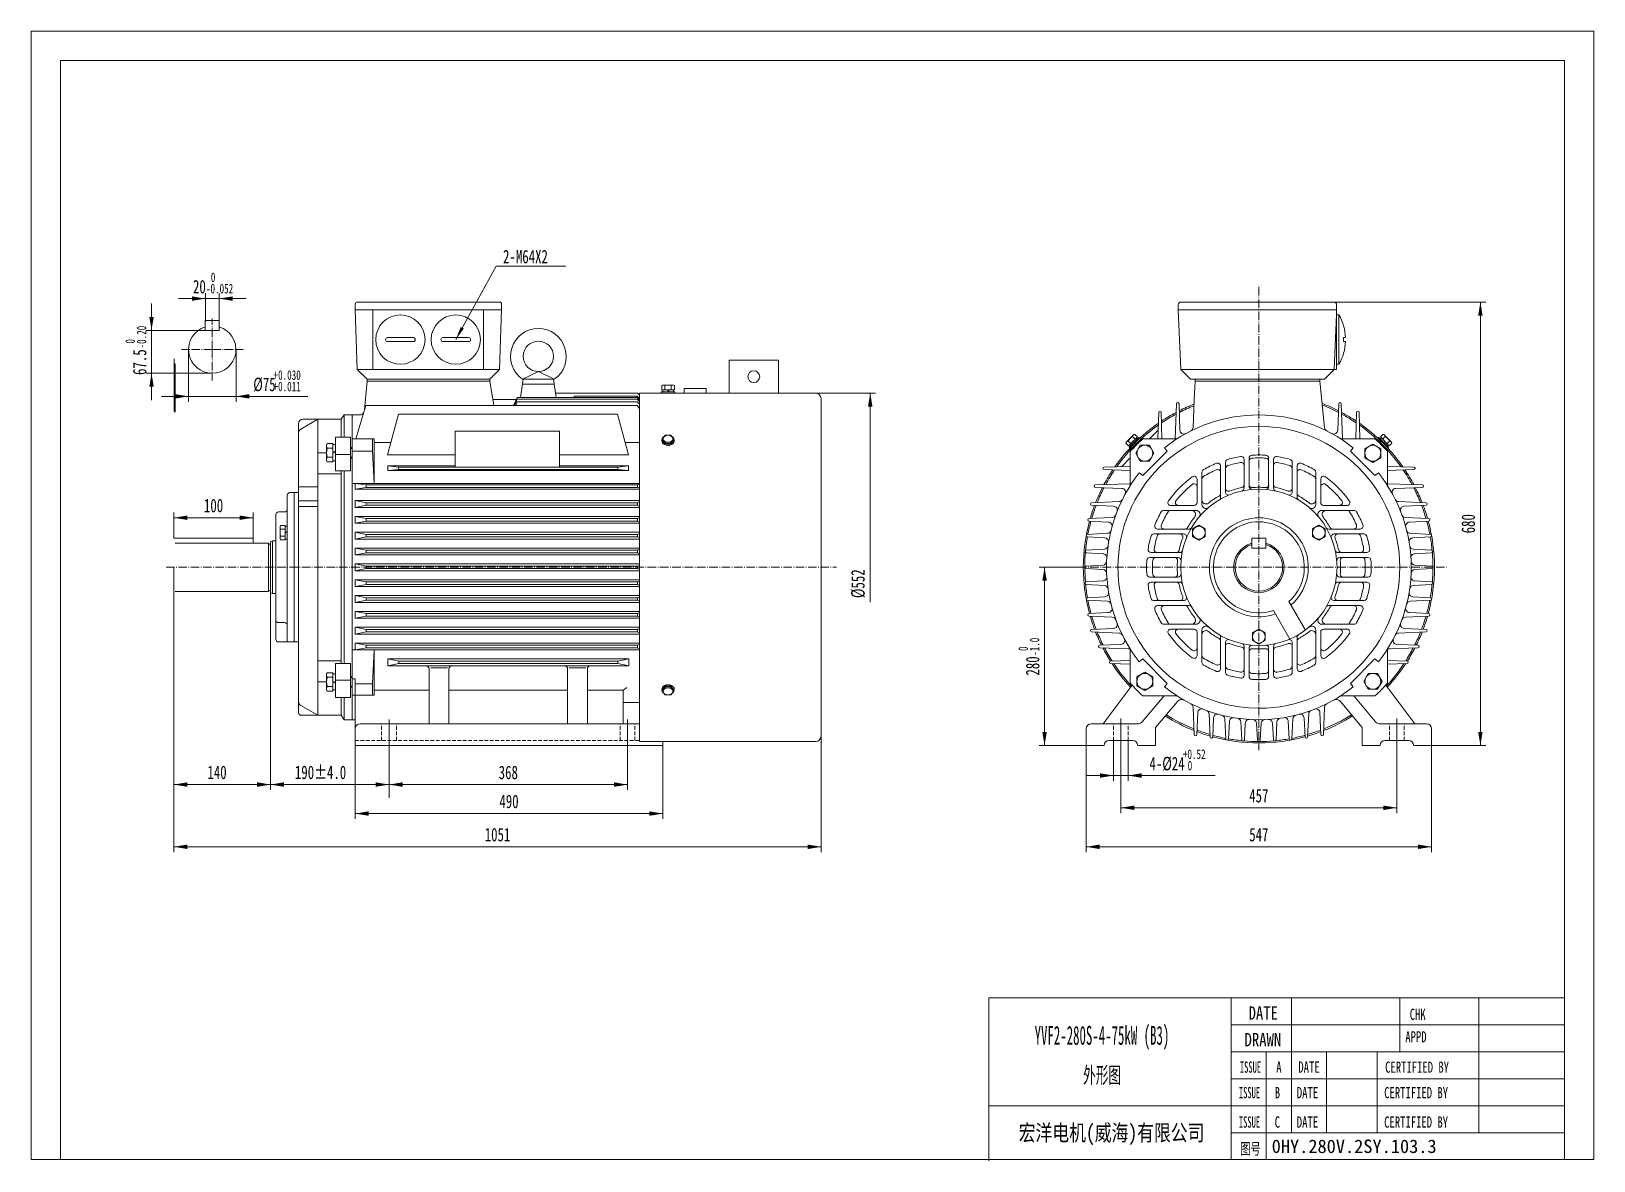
# Model space of a CAD drawing. Header units: millimetres. Extents: x -298 to -8, y -1102 to -893.
import ezdxf
from ezdxf.enums import TextEntityAlignment as Align

# ---------------------------------------------------------------- set-up
doc = ezdxf.new("R2010")
doc.units = ezdxf.units.MM
doc.header["$LTSCALE"] = 0.333333
doc.header["$PDSIZE"] = -5
doc.linetypes.add('ACISOTGL', pattern=[3, 2, -1])
doc.linetypes.add('GEN7A', pattern=[6.875, 4.75, -0.875, 0.375, -0.875])
doc.layers.get('0').update_dxf_attribs({"lineweight": 18})
for name, color, linetype, lineweight in [('5', 6, 'Continuous', 18), ('INTE_DIM', 3, 'Continuous', 18), ('INTE_TEXT', 6, 'Continuous', 18), ('INTE_THICK', 7, 'Continuous', 18), ('INTE_THIN', 2, 'Continuous', 18), ('尺寸线层', 3, 'Continuous', 18), ('细实线层', 7, 'Continuous', 18)]:
    doc.layers.add(name, color=color, linetype=linetype, lineweight=lineweight)
doc.styles.get("Standard").update_dxf_attribs({"font": 'txt', "width": 0.7})
doc.styles.add('仿宋', font='')
doc.styles.get('仿宋').set_extended_font_data('宋体')
doc.dimstyles.new('GEN-ISO', dxfattribs={"dimtxt": 2.5, "dimasz": 2.5, "dimexe": 1, "dimexo": 0, "dimgap": 1, "dimtad": 1, "dimdsep": 46, "dimtxsty": 'Standard', "dimcen": 0, "dimdle": 5, "dimclrd": 3, "dimclre": 3, "dimclrt": 2, "dimadec": 0, "dimazin": 0, "dimtfac": 0.71, "dimtdec": 3, "dimtmove": 0, "dimatfit": 0, "dimfxl": 1, "dimtolj": 1, "dimarcsym": 0})

msp = doc.modelspace()

# ---------------------------------------------------------------- texts
at = {"layer": 'INTE_TEXT'}
for s, height, width, p in [('DATE', 2.5, 0.8, (-69.532, -1076.326)), ('DRAWN', 2.5, 0.8, (-69.601, -1081.273)), ('ISSUE', 2.0995, 0.55, (-71.906, -1086.169)), ('A', 2.1, 0.7, (-66.625, -1086.169)), ('DATE', 2.0995, 0.7, (-61.035, -1086.169)), ('外形图', 3, 0.6, (-99.447, -1088.098)), ('ISSUE', 2.0995, 0.55, (-72.088, -1090.905)), ('B', 2.1, 0.7, (-66.911, -1090.905)), ('DATE', 2.0995, 0.7, (-61.321, -1090.905)), ('ISSUE', 2.0995, 0.55, (-72.088, -1096.364)), ('C', 2.1, 0.7, (-66.911, -1096.364)), ('DATE', 2.0995, 0.7, (-61.321, -1096.364)), ('图号', 2.0995, 0.7, (-71.906, -1101.323))]:
    msp.add_text(s, height=height, dxfattribs=dict(at, width=width)).set_placement(p, align=Align.CENTER)
at = {"layer": 'INTE_TEXT', "width": 0.7}
for s, p in [('CHK', (-42.345, -1076.367)), ('APPD', (-43.169, -1080.531))]:
    msp.add_text(s, height=2.0736, dxfattribs=at).set_placement(p)
at = {"layer": 'INTE_TEXT'}
for s, insert, char_height, width, attachment_point in [('{\\W0.5;YVF2-280S-4-75kW (B3)}', (-99.47, -1081.911), 3.5, 38.29583, 8), ('CERTIFIED BY', (-46.908, -1086.196), 2.0736, 18.39802, 7), ('CERTIFIED BY', (-47.09, -1090.932), 2.0736, 18.39802, 7), ('CERTIFIED BY', (-47.09, -1096.391), 2.0736, 18.39802, 7)]:
    msp.add_mtext(s, dxfattribs=dict(at, insert=insert, char_height=char_height, width=width, attachment_point=attachment_point))
at = {"layer": 'INTE_TEXT', "insert": (-97.686, -1099.595), "char_height": 3, "width": 58.05, "attachment_point": 8, "line_spacing_factor": 0.59988}
msp.add_mtext('{\\W0.8;宏洋电机(威海)有限公司}', dxfattribs=at)
at = {"layer": '尺寸线层', "insert": (-67.966, -1098.565), "char_height": 2.5, "width": 53.70218, "attachment_point": 1, "style": '仿宋'}
msp.add_mtext('0HY.280V.2SY.103.3', dxfattribs=at)

# ---------------------------------------------------------------- blocks, each defined once
blk = doc.blocks.new('*X3')
at = {"layer": '5', "linetype": 'Continuous'}
for points in [[(-271.7, -1032.71), (-269.2, -1032.29), (-269.2, -1033.12)], [(-253.77, -1032.71), (-256.27, -1032.29), (-256.27, -1033.12)]]:
    blk.add_hatch(color=3, dxfattribs=at).paths.add_polyline_path(points, flags=0)
at = {"layer": '5', "color": 3, "linetype": 'Continuous'}
for p, q in [((-271.7, -992.4), (-271.7, -1033.71)), ((-253.77, -997.31), (-253.77, -1033.71)), ((-271.7, -1032.71), (-253.77, -1032.71))]:
    blk.add_line(p, q, dxfattribs=at)
at = {"layer": '5', "color": 2, "insert": (-263.71, -1030.46), "char_height": 2.5, "width": 6.65, "attachment_point": 5}
blk.add_mtext('140', dxfattribs=at)
blk = doc.blocks.new('*X5')
at = {"layer": '5', "color": 2, "char_height": 2.5, "attachment_point": 1, "rotation": 90}
for s, insert, width in [('{\\H0.7071x;-0.20}', (-278.6, -951.8), 17.5989), ('{\\H0.7071x;0}', (-280.71, -950.9), 17.5989), ('67.5', (-279.33, -956.72), 37.0434)]:
    blk.add_mtext(s, dxfattribs=dict(at, insert=insert, width=width))
blk = doc.blocks.new('*X4')
at = {"layer": '5', "linetype": 'Continuous'}
for points in [[(-275.87, -948.44), (-275.45, -945.94), (-276.28, -945.94)], [(-275.87, -956.4), (-275.45, -958.9), (-276.28, -958.9)]]:
    blk.add_hatch(color=3, dxfattribs=at).paths.add_polyline_path(points, flags=0)
at = {"layer": '5', "color": 3, "linetype": 'Continuous'}
for p, q in [((-275.87, -943.44), (-275.87, -961.4)), ((-265.88, -948.44), (-276.87, -948.44)), ((-264.6, -956.4), (-276.87, -956.4))]:
    blk.add_line(p, q, dxfattribs=at)
at = {"layer": '5', "color": 2}
blk.add_blockref('*X5', (0, 0), dxfattribs=at)
blk = doc.blocks.new('*X7')
at = {"layer": '5', "color": 2, "char_height": 2.5, "attachment_point": 1}
for s, insert, width in [('20', (-268.18, -939.09), 30.5687), ('{\\H0.7071x;0}', (-264.86, -937.71), 21.1187), ('{\\H0.7071x;-0.052}', (-265.76, -939.82), 21.1187)]:
    blk.add_mtext(s, dxfattribs=dict(at, insert=insert, width=width))
blk = doc.blocks.new('*X6')
at = {"layer": '5', "linetype": 'Continuous'}
for points in [[(-265.88, -942.55), (-268.38, -942.14), (-268.38, -942.97)], [(-263.31, -942.55), (-260.81, -942.14), (-260.81, -942.97)]]:
    blk.add_hatch(color=3, dxfattribs=at).paths.add_polyline_path(points, flags=0)
at = {"layer": '5', "color": 3, "linetype": 'Continuous'}
for p, q in [((-265.88, -946.87), (-265.88, -941.55)), ((-263.31, -946.87), (-263.31, -941.55)), ((-270.88, -942.55), (-258.31, -942.55))]:
    blk.add_line(p, q, dxfattribs=at)
at = {"layer": '5', "color": 2}
blk.add_blockref('*X7', (0, 0), dxfattribs=at)
blk = doc.blocks.new('*X9')
at = {"layer": '5', "color": 2, "char_height": 2.5, "attachment_point": 1}
for s, insert, width in [('{\\H0.7071x;+0.030}', (-253.22, -955.85), 21.1187), ('%%C75', (-256.98, -957.22), 35.8576), ('{\\H0.7071x;+0.011}', (-253.22, -957.96), 21.1187)]:
    blk.add_mtext(s, dxfattribs=dict(at, insert=insert, width=width))
blk = doc.blocks.new('*X8')
at = {"layer": '5', "linetype": 'Continuous'}
for points in [[(-269, -960.69), (-271.5, -960.27), (-271.5, -961.11)], [(-260.19, -960.69), (-257.69, -960.27), (-257.69, -961.11)]]:
    blk.add_hatch(color=3, dxfattribs=at).paths.add_polyline_path(points, flags=0)
at = {"layer": '5', "color": 3, "linetype": 'Continuous'}
for p, q in [((-269, -952), (-269, -961.69)), ((-260.19, -952), (-260.19, -961.69)), ((-274, -960.69), (-246.88, -960.69))]:
    blk.add_line(p, q, dxfattribs=at)
at = {"layer": '5', "color": 2}
blk.add_blockref('*X9', (0, 0), dxfattribs=at)
blk = doc.blocks.new('*X10')
at = {"layer": '5', "linetype": 'Continuous'}
for points in [[(-231.78, -1032.71), (-229.28, -1032.29), (-229.28, -1033.12)], [(-187.53, -1032.71), (-190.03, -1032.29), (-190.03, -1033.12)]]:
    blk.add_hatch(color=3, dxfattribs=at).paths.add_polyline_path(points, flags=0)
at = {"layer": '5', "color": 3, "linetype": 'Continuous'}
for p, q in [((-231.78, -1025.63), (-231.78, -1033.71)), ((-187.53, -1025.63), (-187.53, -1033.71)), ((-231.78, -1032.71), (-187.53, -1032.71))]:
    blk.add_line(p, q, dxfattribs=at)
at = {"layer": '5', "color": 2, "insert": (-209.65, -1030.47), "char_height": 2.5, "width": 6.8833, "attachment_point": 5}
blk.add_mtext('368', dxfattribs=at)
blk = doc.blocks.new('*X11')
at = {"layer": '5', "linetype": 'Continuous'}
for points in [[(-253.77, -1032.71), (-251.27, -1032.29), (-251.27, -1033.12)], [(-231.78, -1032.71), (-234.28, -1032.29), (-234.28, -1033.12)]]:
    blk.add_hatch(color=3, dxfattribs=at).paths.add_polyline_path(points, flags=0)
at = {"layer": '5', "color": 3, "linetype": 'Continuous'}
for p, q in [((-253.77, -997.13), (-253.77, -1033.71)), ((-231.78, -1035.18), (-231.78, -1031.71)), ((-253.77, -1032.71), (-231.78, -1032.71))]:
    blk.add_line(p, q, dxfattribs=at)
at = {"layer": '5', "color": 2, "insert": (-244.5, -1030.46), "char_height": 2.5, "width": 19.0944, "attachment_point": 5}
blk.add_mtext('190%%P4.0', dxfattribs=at)
blk = doc.blocks.new('*X12')
at = {"layer": '5', "linetype": 'Continuous'}
for points in [[(-29.23, -943.2), (-28.82, -945.7), (-29.65, -945.7)], [(-29.23, -1025.45), (-28.82, -1022.95), (-29.65, -1022.95)]]:
    blk.add_hatch(color=3, dxfattribs=at).paths.add_polyline_path(points, flags=0)
at = {"layer": '5', "color": 3, "linetype": 'Continuous'}
for p, q in [((-56.46, -943.2), (-28.23, -943.2)), ((-29.23, -943.2), (-29.23, -1025.45)), ((-38.31, -1025.45), (-28.23, -1025.45))]:
    blk.add_line(p, q, dxfattribs=at)
at = {"layer": '5', "color": 2, "insert": (-31.47, -984.32), "char_height": 2.5, "width": 6.9806, "attachment_point": 5, "rotation": 90}
blk.add_mtext('680', dxfattribs=at)
blk = doc.blocks.new('*X13')
at = {"layer": '5', "linetype": 'Continuous'}
for points in [[(-102.38, -1044.25), (-99.88, -1043.83), (-99.88, -1044.67)], [(-38.31, -1044.25), (-40.81, -1043.83), (-40.81, -1044.67)]]:
    blk.add_hatch(color=3, dxfattribs=at).paths.add_polyline_path(points, flags=0)
at = {"layer": '5', "color": 3, "linetype": 'Continuous'}
for p, q in [((-102.38, -1025.45), (-102.38, -1045.25)), ((-38.31, -1025.45), (-38.31, -1045.25)), ((-102.38, -1044.25), (-38.31, -1044.25))]:
    blk.add_line(p, q, dxfattribs=at)
at = {"layer": '5', "color": 2, "insert": (-70.35, -1042.01), "char_height": 2.5, "width": 6.8833, "attachment_point": 5}
blk.add_mtext('547', dxfattribs=at)
blk = doc.blocks.new('*X14')
at = {"layer": '5', "linetype": 'Continuous'}
for points in [[(-95.96, -1037.01), (-93.46, -1036.6), (-93.46, -1037.43)], [(-44.73, -1037.01), (-47.23, -1036.6), (-47.23, -1037.43)]]:
    blk.add_hatch(color=3, dxfattribs=at).paths.add_polyline_path(points, flags=0)
at = {"layer": '5', "color": 3, "linetype": 'Continuous'}
for p, q in [((-95.96, -1025.45), (-95.96, -1038.01)), ((-44.73, -1025.45), (-44.73, -1038.01)), ((-95.96, -1037.01), (-44.73, -1037.01))]:
    blk.add_line(p, q, dxfattribs=at)
at = {"layer": '5', "color": 2, "insert": (-70.35, -1034.78), "char_height": 2.5, "width": 7, "attachment_point": 5}
blk.add_mtext('457', dxfattribs=at)
blk = doc.blocks.new('*X16')
at = {"layer": '5', "color": 2, "char_height": 2.5, "attachment_point": 1}
for s, insert, width in [('{\\H0.7071x;+0.52}', (-84.44, -1026.18), 17.5989), ('4-%%C24', (-90.65, -1027.56), 42.1378), ('{\\H0.7071x;0}', (-83.56, -1028.3), 17.5989)]:
    blk.add_mtext(s, dxfattribs=dict(at, insert=insert, width=width))
blk = doc.blocks.new('*X15')
at = {"layer": '5', "linetype": 'Continuous'}
for points in [[(-97.33, -1031.03), (-99.83, -1030.61), (-99.83, -1031.45)], [(-94.58, -1031.03), (-92.08, -1030.61), (-92.08, -1031.45)]]:
    blk.add_hatch(color=3, dxfattribs=at).paths.add_polyline_path(points, flags=0)
at = {"layer": '5', "color": 3, "linetype": 'Continuous'}
for p, q in [((-97.33, -1024.53), (-97.33, -1032.03)), ((-94.58, -1024.53), (-94.58, -1032.03)), ((-102.33, -1031.03), (-78.43, -1031.03))]:
    blk.add_line(p, q, dxfattribs=at)
at = {"layer": '5', "color": 2}
blk.add_blockref('*X16', (0, 0), dxfattribs=at)
blk = doc.blocks.new('*X17')
at = {"layer": '5', "linetype": 'Continuous'}
for points in [[(-271.7, -983.21), (-269.2, -982.79), (-269.2, -983.62)], [(-257.03, -983.21), (-259.53, -982.79), (-259.53, -983.62)]]:
    blk.add_hatch(color=3, dxfattribs=at).paths.add_polyline_path(points, flags=0)
at = {"layer": '5', "color": 3, "linetype": 'Continuous'}
for p, q in [((-271.7, -987.03), (-271.7, -982.21)), ((-257.03, -987.03), (-257.03, -982.21)), ((-271.7, -983.21), (-257.03, -983.21))]:
    blk.add_line(p, q, dxfattribs=at)
at = {"layer": '5', "color": 2, "insert": (-264.36, -980.96), "char_height": 2.5, "width": 6.65, "attachment_point": 5}
blk.add_mtext('100', dxfattribs=at)
blk = doc.blocks.new('*X18')
at = {"layer": '5', "linetype": 'Continuous'}
for points in [[(-271.7, -1044.25), (-269.2, -1043.83), (-269.2, -1044.67)], [(-151.6, -1044.25), (-154.1, -1043.83), (-154.1, -1044.67)]]:
    blk.add_hatch(color=3, dxfattribs=at).paths.add_polyline_path(points, flags=0)
at = {"layer": '5', "color": 3, "linetype": 'Continuous'}
for p, q in [((-271.7, -992.4), (-271.7, -1045.25)), ((-151.6, -1016.64), (-151.6, -1045.25)), ((-271.7, -1044.25), (-151.6, -1044.25))]:
    blk.add_line(p, q, dxfattribs=at)
at = {"layer": '5', "color": 2, "insert": (-211.65, -1042.01), "char_height": 2.5, "width": 8.8861, "attachment_point": 5}
blk.add_mtext('1051', dxfattribs=at)
blk = doc.blocks.new('*X20')
at = {"layer": '5', "color": 2, "char_height": 2.5, "attachment_point": 1, "rotation": 90}
for s, insert, width in [('{\\H0.7071x;-1.0}', (-112.86, -1008.83), 14.0791), ('{\\H0.7071x;0}', (-114.97, -1007.92), 14.0791), ('280', (-113.59, -1012.49), 28.5069)]:
    blk.add_mtext(s, dxfattribs=dict(at, insert=insert, width=width))
blk = doc.blocks.new('*X19')
at = {"layer": '5', "linetype": 'Continuous'}
for points in [[(-110.12, -992.4), (-110.54, -994.9), (-109.71, -994.9)], [(-110.12, -1025.45), (-110.54, -1022.95), (-109.71, -1022.95)]]:
    blk.add_hatch(color=3, dxfattribs=at).paths.add_polyline_path(points, flags=0)
at = {"layer": '5', "color": 3, "linetype": 'Continuous'}
for p, q in [((-102.93, -992.4), (-111.12, -992.4)), ((-110.12, -1025.45), (-110.12, -992.4)), ((-99.08, -1025.45), (-111.12, -1025.45))]:
    blk.add_line(p, q, dxfattribs=at)
at = {"layer": '5', "color": 2}
blk.add_blockref('*X20', (0, 0), dxfattribs=at)
blk = doc.blocks.new('*X21')
at = {"layer": '尺寸线层', "linetype": 'Continuous'}
blk.add_hatch(color=3, dxfattribs=at).paths.add_polyline_path([(-7.52, -13.61), (-6.58, -11.27), (-6.04, -11.57)], flags=0)
at = {"layer": '尺寸线层', "color": 3, "linetype": 'Continuous'}
blk.add_line((-7.52, -13.61), (0, 0), dxfattribs=at)
at = {"layer": '尺寸线层', "color": 3}
for q in [(0, 0), (12.92, 0), (0, 0)]:
    blk.add_line((0, 0), q, dxfattribs=at)
at = {"layer": '尺寸线层', "color": 2, "insert": (1.25, 0.5), "char_height": 2.5, "width": 16.8583, "attachment_point": 7}
blk.add_mtext('2-M64X2', dxfattribs=at)
blk = doc.blocks.new('*X22')
at = {"layer": '尺寸线层', "linetype": 'Continuous'}
for points in [[(-238.07, -1038.09), (-235.57, -1037.67), (-235.57, -1038.5)], [(-180.97, -1038.09), (-183.47, -1037.67), (-183.47, -1038.5)]]:
    blk.add_hatch(color=3, dxfattribs=at).paths.add_polyline_path(points, flags=0)
at = {"layer": '尺寸线层', "color": 3, "linetype": 'Continuous'}
for p, q in [((-238.07, -1025.45), (-238.07, -1039.09)), ((-180.97, -1025.45), (-180.97, -1039.09)), ((-238.07, -1038.09), (-180.97, -1038.09))]:
    blk.add_line(p, q, dxfattribs=at)
at = {"layer": '尺寸线层', "color": 2, "insert": (-209.52, -1035.85), "char_height": 2.5, "width": 7.0389, "attachment_point": 5}
blk.add_mtext('490', dxfattribs=at)
blk = doc.blocks.new('*X23')
at = {"layer": '5', "linetype": 'Continuous'}
blk.add_hatch(color=3, dxfattribs=at).paths.add_polyline_path([(-142.47, -960.1), (-142.06, -962.6), (-142.89, -962.6)], flags=0)
at = {"layer": '5', "color": 3, "linetype": 'Continuous'}
for p, q in [((-179.11, -960.1), (-141.47, -960.1)), ((-142.47, -960.1), (-142.47, -998.88))]:
    blk.add_line(p, q, dxfattribs=at)
at = {"layer": '5', "color": 2, "insert": (-144.71, -995.44), "char_height": 2.5, "width": 9.5472, "attachment_point": 5, "rotation": 90}
blk.add_mtext('%%C552', dxfattribs=at)

# ---------------------------------------------------------------- dimensions: what is measured, and where the dimension line sits
at = {"layer": '5', "color": 3}
for base, p1, p2, text, override, picture, middle in [((-275.865, -956.403), (-265.883, -948.445), (-264.598, -956.403), '67.5{\\H0.7071x;\\S 0^ -0.20;}', {"dimscale": 1, "dimsah": 1}, '*X4', (-278.758, -952.09)), ((-142.474, -1026.569), (-179.108, -960.095), (-188.2, -1026.569), '%%C552', {"dimscale": 1, "dimsah": 1, "dimse2": 1, "dimsd2": 1}, '*X23', (-144.71, -995.443))]:
    dim = msp.add_linear_dim(base=base, p1=p1, p2=p2, angle=270, text=text, dimstyle='GEN-ISO', override=override, dxfattribs=at)
    dim.commit()
    dim.dimension.update_dxf_attribs({"geometry": picture, "text_midpoint": middle, "dimtype": 160})
for base, p1, p2, text, picture, middle in [((-263.313, -942.554), (-265.883, -946.868), (-263.313, -946.868), '20{\\H0.7071x;\\S 0^ -0.052;}', '*X6', (-264.361, -939.661)), ((-260.192, -960.691), (-269.004, -951.997), (-260.192, -951.997), '%%C75{\\H0.7071x;\\S+0.030^ +0.011;}', '*X8', (-252.5, -957.798)), ((-257.031, -983.207), (-271.697, -987.026), (-257.031, -987.026), '100', '*X17', (-264.364, -980.964)), ((-253.772, -1032.707), (-271.697, -992.403), (-253.772, -997.307), '140', '*X3', (-263.706, -1030.464)), ((-231.778, -1032.707), (-253.772, -997.129), (-231.778, -1035.178), '190%%P4.0', '*X11', (-244.503, -1030.457)), ((-94.581, -1031.03), (-97.335, -1024.533), (-94.581, -1024.533), '4-%%C24{\\H0.7071x;\\S+0.52^  0;}', '*X15', (-85.388, -1028.137))]:
    dim = msp.add_linear_dim(base=base, p1=p1, p2=p2, text=text, dimstyle='GEN-ISO', override={"dimscale": 1, "dimsah": 1}, dxfattribs=at)
    dim.commit()
    dim.dimension.update_dxf_attribs({"geometry": picture, "text_midpoint": middle, "dimtype": 160})
for base, p1, p2, angle, text, picture, middle in [((-29.234, -1025.451), (-56.463, -943.198), (-38.307, -1025.451), 270, '680', '*X12', (-31.47, -984.325)), ((-110.122, -992.403), (-99.079, -1025.451), (-102.934, -992.403), 90, '280{\\H0.7071x;\\S 0^ -1.0;}', '*X19', (-113.015, -1008.927)), ((-151.601, -1044.248), (-271.697, -992.403), (-151.601, -1016.644), 0, '1051', '*X18', (-211.649, -1042.005)), ((-187.53, -1032.707), (-231.778, -1025.635), (-187.53, -1025.635), 0, '368', '*X10', (-209.654, -1030.471)), ((-38.307, -1044.248), (-102.384, -1025.451), (-38.307, -1025.451), 0, '547', '*X13', (-70.345, -1042.012))]:
    dim = msp.add_linear_dim(base=base, p1=p1, p2=p2, angle=angle, text=text, dimstyle='GEN-ISO', override={"dimscale": 1, "dimsah": 1}, dxfattribs=at)
    dim.commit()
    dim.dimension.update_dxf_attribs({"geometry": picture, "text_midpoint": middle})
dim = msp.add_linear_dim(base=(-44.733, -1037.013), p1=(-95.958, -1025.451), p2=(-44.733, -1025.451), text='457', dimstyle='GEN-ISO', override={"dimscale": 1, "dimsah": 1}, dxfattribs=at)
dim.commit()
dim.dimension.update_dxf_attribs({"geometry": '*X14', "text_midpoint": (-70.345, -1034.777)})
at = {"layer": '尺寸线层'}
dim = msp.add_linear_dim(base=(-180.967, -1038.087), p1=(-238.066, -1025.451), p2=(-180.967, -1025.451), angle=0, text='490', dimstyle='GEN-ISO', override={"dimsah": 1, "dimtfill": 1}, dxfattribs=at)
dim.commit()
dim.dimension.update_dxf_attribs({"geometry": '*X22', "text_midpoint": (-209.516, -1035.851)})

# ---------------------------------------------------------------- linework, layer by layer
for p, q in [((-168.636, -960.095), (-168.636, -953.972)), ((-168.636, -953.972), (-159.531, -953.972)), ((-159.531, -953.972), (-159.531, -960.095)), ((-120.484, -1072.292), (-13.592, -1072.292))]:
    msp.add_line(p, q)
at = {"linetype": 'ByBlock'}
msp.add_line((-213.104, -957.887), (-213.104, -957.519), dxfattribs=at)
msp.add_circle((-164.083, -957.039), 1.09)
for centre, start, end in [((-152.601, -961.095), 360, 90), ((-152.601, -1023.711), 270, 360)]:
    msp.add_arc(centre, 1, start, end)
at = {"layer": 'INTE_DIM'}
for p, q in [((-75.471, -1077.292), (-13.592, -1077.292)), ((-75.471, -1082.292), (-13.592, -1082.292)), ((-75.471, -1087.292), (-13.592, -1087.292)), ((-120.484, -1092.292), (-13.592, -1092.292)), ((-75.471, -1097.292), (-13.592, -1097.292))]:
    msp.add_line(p, q, dxfattribs=at)
at = {"layer": 'INTE_THICK'}
for p, q in [((-298.192, -892.958), (-298.192, -1102.292)), ((-8.192, -892.958), (-298.192, -892.958)), ((-8.192, -1102.292), (-8.192, -892.958)), ((-292.792, -1102.292), (-292.792, -898.358)), ((-13.592, -898.358), (-292.792, -898.358)), ((-13.592, -1102.292), (-13.592, -898.358)), ((-152.601, -960.095), (-185.281, -960.095)), ((-151.601, -992.403), (-151.601, -961.095)), ((-151.601, -992.403), (-151.601, -1023.711)), ((-152.601, -1024.711), (-185.281, -1024.711)), ((-120.484, -1072.292), (-120.484, -1102.492)), ((-298.192, -1102.292), (-8.192, -1102.292))]:
    msp.add_line(p, q, dxfattribs=at)
at = {"layer": 'INTE_THIN'}
for p, q in [((-75.471, -1072.292), (-75.471, -1102.292)), ((-64.297, -1072.292), (-64.297, -1097.292)), ((-44.164, -1082.292), (-44.164, -1072.292)), ((-29.535, -1072.292), (-29.535, -1097.292)), ((-68.971, -1082.292), (-68.971, -1102.292)), ((-57.797, -1082.292), (-57.797, -1097.292)), ((-48.407, -1082.292), (-48.407, -1097.292))]:
    msp.add_line(p, q, dxfattribs=at)
at = {"layer": '细实线层', "color": 1, "linetype": 'GEN7A'}
for p, q in [((-70.345, -940.377), (-70.345, -1026.338)), ((-264.598, -951.997), (-264.598, -946.26)), ((-264.598, -951.997), (-270.334, -951.997)), ((-264.598, -951.997), (-258.862, -951.997)), ((-264.598, -951.997), (-264.598, -957.733)), ((-273.174, -992.403), (-148.745, -992.403)), ((-103.921, -992.403), (-35.538, -992.403))]:
    msp.add_line(p, q, dxfattribs=at)
at = {"layer": '细实线层'}
for p, q in [((-238.068, -943.566), (-238.068, -944.667)), ((-238.068, -944.667), (-210.901, -944.667)), ((-238.068, -944.667), (-224.541, -944.667)), ((-237.701, -955.683), (-238.068, -944.667)), ((-211.267, -943.198), (-237.701, -943.198)), ((-234.823, -944.667), (-234.823, -955.683)), ((-210.9, -944.667), (-224.541, -944.667)), ((-214.26, -944.667), (-214.26, -955.683)), ((-211.268, -955.683), (-210.901, -944.667)), ((-210.9, -943.535), (-210.9, -944.667)), ((-85.325, -944.667), (-85.325, -943.749)), ((-85.325, -944.667), (-55.912, -944.667)), ((-84.847, -955.683), (-85.325, -944.667)), ((-84.774, -943.198), (-56.463, -943.198)), ((-55.912, -944.667), (-55.912, -943.749)), ((-55.912, -944.667), (-55.912, -955.683)), ((-265.883, -948.445), (-265.883, -946.619)), ((-265.883, -946.619), (-263.313, -946.619)), ((-263.313, -946.619), (-263.313, -948.445)), ((-56.352, -955.683), (-55.912, -945.526)), ((-55.912, -945.587), (-55.479, -945.587)), ((-55.479, -945.587), (-55.479, -954.732)), ((-265.883, -948.445), (-263.313, -948.445)), ((-232.069, -949.793), (-227.295, -949.793)), ((-232.069, -950.527), (-227.295, -950.527)), ((-221.787, -949.793), (-217.014, -949.793)), ((-221.787, -950.527), (-217.014, -950.527)), ((-54.267, -949.793), (-54.627, -949.793)), ((-54.627, -949.793), (-54.627, -950.527)), ((-54.627, -950.527), (-54.267, -950.527)), ((-271.697, -953.748), (-271.697, -954.889)), ((-271.697, -954.889), (-271.453, -954.644)), ((-271.697, -954.889), (-271.697, -963.362)), ((-271.453, -954.644), (-271.453, -963.607)), ((-237.701, -955.683), (-235.865, -957.519)), ((-224.541, -955.683), (-237.701, -955.683)), ((-224.541, -955.683), (-211.268, -955.683)), ((-211.268, -955.683), (-213.104, -957.519)), ((-207.014, -957.513), (-204.065, -956.087)), ((-204.065, -956.087), (-201.115, -957.513)), ((-84.847, -955.683), (-56.352, -955.683)), ((-83.011, -957.519), (-84.847, -955.683)), ((-58.188, -957.519), (-56.352, -955.683)), ((-56.352, -955.683), (-55.912, -955.683)), ((-55.912, -954.732), (-55.479, -954.732)), ((-235.865, -957.519), (-213.104, -957.519)), ((-224.541, -957.519), (-235.865, -957.519)), ((-235.865, -957.886), (-235.865, -957.519)), ((-235.865, -957.886), (-214.475, -957.886)), ((-224.541, -957.519), (-213.104, -957.519)), ((-214.475, -957.886), (-214.443, -957.886)), ((-214.443, -957.886), (-213.104, -957.886)), ((-213.104, -957.887), (-212.333, -962.378)), ((-207.389, -960.902), (-206.891, -957.513)), ((-207.014, -957.513), (-201.115, -957.513)), ((-207.002, -958.437), (-201.127, -958.437)), ((-201.263, -957.513), (-200.765, -960.902)), ((-181.282, -959.833), (-181.282, -960.089)), ((-180.987, -959.833), (-181.282, -959.833)), ((-181.185, -958.694), (-181.026, -958.602)), ((-181.185, -958.694), (-181.185, -959.5)), ((-180.859, -959.5), (-181.185, -959.5)), ((-181.026, -958.602), (-178.974, -958.602)), ((-180.987, -959.5), (-180, -959.5)), ((-180.987, -959.5), (-180.987, -959.833)), ((-180.987, -959.833), (-179.958, -959.833)), ((-180.859, -959.5), (-180.585, -959.5)), ((-180.859, -959.5), (-180.859, -959.5)), ((-179.14, -959.5), (-180.859, -959.5)), ((-180.592, -958.694), (-180.592, -959.5)), ((-180.585, -959.5), (-179.414, -959.5)), ((-180.066, -959.5), (-179.958, -959.833)), ((-180, -959.5), (-179.012, -959.5)), ((-179.825, -959.833), (-179.958, -959.833)), ((-179.933, -959.5), (-179.825, -959.833)), ((-179.825, -959.833), (-179.012, -959.833)), ((-179.414, -959.5), (-179.14, -959.5)), ((-179.407, -958.694), (-179.407, -959.5)), ((-178.815, -959.5), (-179.14, -959.5)), ((-179.14, -959.5), (-179.14, -959.5)), ((-179.012, -959.833), (-179.012, -959.5)), ((-178.717, -959.833), (-179.012, -959.833)), ((-178.815, -958.694), (-178.974, -958.602)), ((-178.815, -958.694), (-178.815, -959.5)), ((-178.717, -960.089), (-178.717, -959.833)), ((-58.188, -957.519), (-83.011, -957.519)), ((-82.334, -961.362), (-82.195, -957.887)), ((-82.195, -957.519), (-59.004, -957.519)), ((-82.195, -957.886), (-82.195, -957.519)), ((-59.004, -957.886), (-82.195, -957.886)), ((-59.004, -957.887), (-59.004, -957.519)), ((-58.153, -966.462), (-59.004, -957.886)), ((-236.103, -962.378), (-237.923, -968.545)), ((-236.103, -962.378), (-185.705, -962.378)), ((-212.52, -961.289), (-208.193, -961.289)), ((-208.012, -960.902), (-208.702, -962.378)), ((-208.491, -962.378), (-208.012, -961.23)), ((-208.012, -961.693), (-208.277, -962.378)), ((-208.012, -960.902), (-197.519, -960.902)), ((-208.012, -961.23), (-185.705, -961.23)), ((-208.012, -961.693), (-185.705, -961.693)), ((-185.648, -960.089), (-200.884, -960.089)), ((-197.455, -960.64), (-197.519, -960.902)), ((-197.519, -960.902), (-185.705, -960.902)), ((-185.705, -960.64), (-197.455, -960.64)), ((-185.337, -961.007), (-185.705, -960.64)), ((-185.337, -961.269), (-185.705, -960.902)), ((-185.337, -961.598), (-185.705, -961.23)), ((-185.337, -962.06), (-185.705, -961.693)), ((-185.281, -962.996), (-185.705, -962.378)), ((-185.281, -960.457), (-185.648, -960.089)), ((-185.281, -1024.711), (-185.281, -960.089)), ((-85.852, -968.545), (-85.637, -962.049)), ((-85.408, -961.827), (-85.392, -961.827)), ((-85.163, -962.048), (-84.985, -966.971)), ((-82.537, -966.462), (-82.334, -961.362)), ((-55.528, -962.048), (-55.705, -966.971)), ((-55.282, -961.827), (-55.299, -961.827)), ((-54.838, -968.545), (-55.053, -962.049)), ((-271.697, -963.362), (-271.453, -963.607)), ((-248.155, -966.776), (-244.983, -964.945)), ((-247.747, -964.945), (-240.654, -964.945)), ((-244.983, -1019.861), (-244.983, -964.945)), ((-241.769, -964.945), (-241.741, -964.945)), ((-240.654, -964.945), (-240.084, -964.13)), ((-240.654, -968.271), (-240.654, -964.945)), ((-240.084, -968.271), (-240.084, -964.13)), ((-240.084, -964.13), (-238.617, -964.13)), ((-238.617, -964.13), (-238.943, -964.13)), ((-238.943, -964.13), (-238.617, -964.13)), ((-238.617, -964.129), (-238.617, -970.324)), ((-238.617, -964.13), (-238.617, -965.108)), ((-238.617, -964.496), (-238.617, -976.879)), ((-238.617, -970.172), (-238.617, -965.108)), ((-232.064, -971.519), (-230.044, -963.976)), ((-230.044, -963.976), (-189.377, -963.976)), ((-189.377, -963.976), (-187.357, -971.519)), ((-89.071, -968.545), (-88.941, -963.648)), ((-88.712, -963.425), (-88.698, -963.425)), ((-88.469, -963.647), (-88.326, -968.545)), ((-52.221, -963.647), (-52.365, -968.545)), ((-51.979, -963.425), (-51.992, -963.425)), ((-51.619, -968.545), (-51.75, -963.648)), ((-248.562, -972.159), (-248.562, -965.76)), ((-248.562, -977.704), (-248.562, -967.482)), ((-238.943, -968.271), (-241.713, -968.271)), ((-241.713, -968.271), (-241.713, -974.53)), ((-238.943, -968.271), (-238.943, -974.53)), ((-234.519, -968.545), (-238.617, -968.545)), ((-234.886, -968.545), (-234.886, -970.882)), ((-234.519, -968.545), (-234.519, -976.879)), ((-219.499, -973.769), (-219.499, -967.118)), ((-209.654, -967.118), (-219.499, -967.118)), ((-209.654, -967.118), (-200.177, -967.118)), ((-200.177, -973.769), (-200.177, -967.118)), ((-181.043, -968.559), (-181.043, -968.818)), ((-178.964, -968.559), (-178.964, -968.818)), ((-94.96, -969.216), (-93.532, -967.788)), ((-92.902, -968.197), (-94.552, -969.846)), ((-94.428, -970.138), (-92.61, -968.321)), ((-93.77, -968.154), (-93.314, -968.609)), ((-93.357, -967.742), (-93.532, -967.788)), ((-93.363, -969.333), (-92.48, -968.45)), ((-93.357, -967.742), (-92.902, -968.197)), ((-92.909, -968.619), (-93.117, -968.411)), ((-92.48, -968.45), (-92.61, -968.321)), ((-91.866, -968.545), (-85.519, -968.545)), ((-89.029, -966.946), (-90.628, -968.545)), ((-48.824, -968.545), (-55.171, -968.545)), ((-48.21, -968.45), (-48.08, -968.321)), ((-47.328, -969.333), (-48.21, -968.45)), ((-46.263, -970.138), (-48.08, -968.321)), ((-47.333, -967.742), (-47.789, -968.197)), ((-47.789, -968.197), (-46.139, -969.846)), ((-47.782, -968.619), (-47.574, -968.411)), ((-46.921, -968.154), (-47.376, -968.609)), ((-47.333, -967.742), (-47.159, -967.788)), ((-45.731, -969.216), (-47.159, -967.788)), ((-243.375, -971.149), (-244.983, -971.149)), ((-243.244, -969.455), (-243.375, -969.683)), ((-243.375, -969.683), (-243.375, -972.616)), ((-243.244, -969.455), (-242.218, -969.455)), ((-243.244, -970.302), (-242.218, -970.302)), ((-242.218, -971.149), (-242.218, -969.455)), ((-241.713, -969.65), (-242.218, -969.65)), ((-242.218, -971.048), (-242.218, -969.65)), ((-242.218, -971.048), (-241.713, -970.884)), ((-242.218, -971.25), (-241.713, -971.086)), ((-242.218, -972.843), (-242.218, -971.149)), ((-242.218, -972.648), (-242.218, -971.149)), ((-241.713, -972.648), (-241.713, -969.65)), ((-238.943, -971.48), (-241.713, -971.48)), ((-238.617, -970.334), (-238.943, -970.334)), ((-234.886, -970.882), (-238.617, -970.882)), ((-234.886, -970.882), (-234.519, -976.879)), ((-234.519, -969.245), (-231.455, -969.245)), ((-185.281, -969.245), (-187.966, -969.245)), ((-181.149, -968.818), (-181.149, -969)), ((-180.523, -969.199), (-180.523, -969.459)), ((-179.484, -969.199), (-179.484, -969.459)), ((-178.853, -968.818), (-178.853, -968.909)), ((-95.007, -969.391), (-94.96, -969.216)), ((-95.007, -969.391), (-94.552, -969.846)), ((-94.595, -968.979), (-94.139, -969.434)), ((-94.428, -970.138), (-94.298, -970.268)), ((-94.337, -969.632), (-94.129, -969.84)), ((-94.298, -970.268), (-93.519, -969.489)), ((-94.203, -970.882), (-94.203, -977.229)), ((-93.561, -969.271), (-93.836, -969.131)), ((-93.478, -969.188), (-93.753, -969.048)), ((-87.352, -970.852), (-91.896, -975.396)), ((-87.861, -970.208), (-87.352, -970.852)), ((-52.83, -970.208), (-53.338, -970.852)), ((-48.794, -975.396), (-53.338, -970.852)), ((-47.213, -969.188), (-46.938, -969.048)), ((-46.393, -970.268), (-47.172, -969.489)), ((-47.13, -969.271), (-46.855, -969.131)), ((-46.354, -969.632), (-46.561, -969.84)), ((-46.096, -968.979), (-46.551, -969.434)), ((-46.488, -970.882), (-46.488, -976.879)), ((-46.263, -970.138), (-46.393, -970.268)), ((-45.684, -969.391), (-46.139, -969.846)), ((-45.684, -969.391), (-45.731, -969.216)), ((-243.244, -972.843), (-243.375, -972.616)), ((-243.244, -971.996), (-242.218, -971.996)), ((-243.244, -972.843), (-242.218, -972.843)), ((-242.218, -972.648), (-241.713, -972.648)), ((-238.617, -971.964), (-238.943, -971.964)), ((-238.617, -1012.679), (-238.617, -972.127)), ((-232.064, -971.519), (-219.499, -971.519)), ((-232.019, -973.606), (-230, -973.801)), ((-232.019, -974.432), (-232.019, -973.606)), ((-219.499, -973.606), (-232.019, -973.606)), ((-230, -974.272), (-232.019, -974.432)), ((-230, -973.801), (-189.332, -973.801)), ((-230, -973.801), (-230, -974.272)), ((-230, -974.272), (-189.332, -974.272)), ((-230, -974.272), (-189.332, -974.272)), ((-230, -974.272), (-189.332, -974.272)), ((-200.177, -971.519), (-187.357, -971.519)), ((-187.313, -973.606), (-200.177, -973.606)), ((-187.313, -973.606), (-189.332, -973.801)), ((-189.332, -973.801), (-189.332, -974.272)), ((-189.332, -974.272), (-187.313, -974.432)), ((-187.313, -974.432), (-187.313, -973.606)), ((-99.323, -974.05), (-99.323, -974.037)), ((-94.203, -974.423), (-99.101, -974.279)), ((-99.1, -973.808), (-94.203, -973.677)), ((-94.203, -972.12), (-95.802, -973.72)), ((-77.451, -979.44), (-77.451, -973.615)), ((-76.533, -978.443), (-76.533, -972.914)), ((-73.081, -977.711), (-73.081, -972.383)), ((-72.163, -977.401), (-72.163, -972.155)), ((-68.528, -977.401), (-68.528, -972.155)), ((-68.528, -977.401), (-68.528, -972.155)), ((-67.61, -977.711), (-67.61, -972.383)), ((-67.61, -977.711), (-67.61, -972.383)), ((-64.158, -978.443), (-64.158, -972.914)), ((-64.158, -978.443), (-64.158, -972.914)), ((-63.24, -979.44), (-63.24, -973.615)), ((-63.24, -979.44), (-63.24, -973.615)), ((-41.59, -973.808), (-46.488, -973.677)), ((-46.488, -974.423), (-41.59, -974.279)), ((-41.367, -974.05), (-41.367, -974.037)), ((-240.654, -975.084), (-244.983, -975.084)), ((-238.943, -974.53), (-241.713, -974.53)), ((-240.654, -1010.277), (-240.654, -974.53)), ((-240.084, -1010.277), (-240.084, -974.53)), ((-185.281, -976.876), (-238.617, -976.876)), ((-238.617, -976.879), (-238.617, -1013.1)), ((-238.617, -976.879), (-238.617, -984.865)), ((-238.078, -977.907), (-238.078, -976.876)), ((-238.078, -976.876), (-236.059, -977.104)), ((-236.059, -977.104), (-185.66, -977.104)), ((-236.059, -977.104), (-236.059, -977.579)), ((-232.019, -974.432), (-187.313, -974.432)), ((-185.293, -976.921), (-185.66, -977.104)), ((-185.66, -977.104), (-185.66, -977.563)), ((-100.7, -977.111), (-94.361, -976.901)), ((-92.541, -974.887), (-91.896, -975.396)), ((-81.82, -980.377), (-81.82, -976.064)), ((-80.902, -980.752), (-80.902, -974.755)), ((-59.788, -980.752), (-59.788, -974.755)), ((-59.788, -980.752), (-59.788, -974.755)), ((-58.87, -980.377), (-58.87, -976.064)), ((-48.15, -974.887), (-48.794, -975.396)), ((-46.488, -976.879), (-46.488, -977.229)), ((-39.991, -977.111), (-46.33, -976.901)), ((-250.681, -979.041), (-250.681, -981.648)), ((-250.192, -978.552), (-249.377, -978.552)), ((-249.377, -978.552), (-249.377, -1006.254)), ((-249.377, -978.552), (-248.562, -978.552)), ((-248.562, -977.453), (-244.983, -977.453)), ((-248.562, -978.552), (-248.562, -977.704)), ((-248.562, -978.552), (-248.562, -986.759)), ((-248.562, -980.054), (-244.983, -980.054)), ((-236.059, -977.579), (-238.078, -977.907)), ((-238.078, -977.907), (-185.281, -977.907)), ((-185.281, -980.01), (-238.066, -980.01)), ((-185.66, -977.579), (-236.059, -977.579)), ((-185.66, -977.563), (-185.293, -977.747)), ((-100.921, -977.356), (-100.921, -977.34)), ((-95.777, -977.763), (-100.701, -977.585)), ((-44.913, -977.763), (-39.99, -977.585)), ((-39.769, -977.356), (-39.769, -977.34)), ((-252.799, -982.626), (-252.799, -992.403)), ((-252.31, -982.137), (-251.17, -982.137)), ((-252.31, -982.137), (-251.17, -982.137)), ((-250.681, -981.648), (-250.681, -1006.254)), ((-248.562, -981.145), (-244.983, -981.145)), ((-185.281, -981.295), (-238.066, -981.295)), ((-185.281, -982.948), (-238.066, -982.948)), ((-185.648, -980.423), (-236.047, -980.423)), ((-185.648, -980.882), (-236.047, -980.882)), ((-101.606, -980.663), (-101.606, -980.643)), ((-97.315, -981.067), (-101.387, -980.892)), ((-101.386, -980.414), (-96.286, -980.211)), ((-81.996, -981.846), (-87.994, -981.846)), ((-82.371, -980.928), (-86.685, -980.928)), ((-58.695, -981.846), (-52.697, -981.846)), ((-58.32, -980.928), (-54.006, -980.928)), ((-39.305, -980.414), (-44.405, -980.211)), ((-43.375, -981.067), (-39.304, -980.892)), ((-39.085, -980.663), (-39.085, -980.643)), ((-251.905, -984.622), (-252.01, -984.804)), ((-252.01, -984.804), (-252.01, -987.15)), ((-251.905, -984.622), (-251.085, -984.622)), ((-251.905, -985.299), (-251.085, -985.299)), ((-251.085, -985.977), (-251.085, -984.622)), ((-250.681, -984.778), (-251.085, -984.778)), ((-251.085, -985.896), (-251.085, -984.778)), ((-251.085, -985.896), (-250.681, -985.765)), ((-251.085, -986.058), (-250.681, -985.927)), ((-251.085, -987.332), (-251.085, -985.977)), ((-251.085, -987.176), (-251.085, -985.977)), ((-250.681, -987.176), (-250.681, -984.778)), ((-185.281, -984.233), (-238.066, -984.233)), ((-185.281, -985.885), (-238.066, -985.885)), ((-185.648, -983.361), (-236.047, -983.361)), ((-185.648, -983.82), (-236.047, -983.82)), ((-102.069, -983.602), (-102.069, -983.58)), ((-98.287, -984.004), (-101.851, -983.83)), ((-101.85, -983.351), (-97.549, -983.154)), ((-83.308, -985.298), (-89.133, -985.298)), ((-57.382, -985.298), (-51.558, -985.298)), ((-38.841, -983.351), (-43.142, -983.154)), ((-42.403, -984.004), (-38.84, -983.83)), ((-38.622, -983.602), (-38.622, -983.58)), ((-257.031, -987.026), (-271.697, -987.026)), ((-254.179, -987.922), (-271.453, -987.922)), ((-257.031, -987.026), (-257.031, -987.922)), ((-254.179, -987.922), (-254.179, -992.403)), ((-253.772, -988.085), (-254.179, -988.085)), ((-253.772, -987.677), (-253.446, -987.514)), ((-253.772, -987.677), (-253.772, -992.403)), ((-252.799, -987.514), (-253.446, -987.514)), ((-253.446, -987.514), (-253.446, -992.403)), ((-251.905, -987.332), (-252.01, -987.15)), ((-251.905, -986.655), (-251.085, -986.655)), ((-251.905, -987.332), (-251.085, -987.332)), ((-251.085, -987.176), (-250.681, -987.176)), ((-248.562, -986.759), (-248.562, -1012.365)), ((-238.617, -986.954), (-238.617, -1003.632)), ((-185.281, -987.17), (-238.066, -987.17)), ((-185.281, -988.823), (-238.066, -988.823)), ((-185.648, -986.298), (-236.047, -986.298)), ((-185.648, -986.757), (-236.047, -986.757)), ((-102.397, -986.54), (-102.397, -986.516)), ((-102.18, -986.287), (-98.45, -986.097)), ((-98.927, -986.943), (-102.18, -986.769)), ((-84.306, -986.216), (-89.834, -986.216)), ((-71.631, -987.026), (-69.06, -987.026)), ((-71.631, -987.026), (-71.631, -988.851)), ((-69.06, -988.851), (-69.06, -987.026)), ((-56.385, -986.216), (-50.856, -986.216)), ((-38.511, -986.287), (-42.241, -986.097)), ((-41.763, -986.943), (-38.51, -986.769)), ((-38.293, -986.54), (-38.293, -986.516)), ((-185.281, -990.108), (-238.066, -990.108)), ((-185.281, -991.76), (-238.066, -991.76)), ((-185.648, -989.236), (-236.047, -989.236)), ((-185.648, -989.695), (-236.047, -989.695)), ((-102.594, -989.478), (-102.594, -989.453)), ((-102.377, -989.224), (-99.023, -989.04)), ((-99.258, -989.883), (-102.377, -989.707)), ((-85.347, -990.585), (-90.594, -990.585)), ((-85.037, -989.667), (-90.365, -989.667)), ((-55.653, -989.667), (-50.325, -989.667)), ((-55.344, -990.585), (-50.097, -990.585)), ((-38.314, -989.224), (-41.667, -989.04)), ((-41.433, -989.883), (-38.313, -989.707)), ((-38.097, -989.478), (-38.097, -989.453)), ((-254.179, -996.884), (-254.179, -992.403)), ((-253.772, -997.129), (-253.772, -992.403)), ((-253.446, -997.292), (-253.446, -992.403)), ((-252.799, -992.403), (-252.799, -1005.766)), ((-185.281, -993.046), (-238.066, -993.046)), ((-185.281, -994.698), (-238.066, -994.698)), ((-185.648, -992.174), (-236.047, -992.174)), ((-185.648, -992.633), (-236.047, -992.633)), ((-102.659, -992.416), (-102.659, -992.39)), ((-102.443, -992.161), (-99.29, -991.982)), ((-99.29, -992.824), (-102.443, -992.645)), ((-85.347, -994.221), (-90.594, -994.221)), ((-55.344, -994.221), (-50.097, -994.221)), ((-41.401, -991.982), (-38.248, -992.161)), ((-41.401, -992.824), (-38.248, -992.645)), ((-254.179, -996.884), (-271.453, -996.884)), ((-253.772, -996.721), (-254.179, -996.721)), ((-253.772, -997.129), (-253.446, -997.292)), ((-252.799, -997.292), (-253.446, -997.292)), ((-185.281, -995.983), (-238.066, -995.983)), ((-185.648, -995.111), (-236.047, -995.111)), ((-185.648, -995.57), (-236.047, -995.57)), ((-102.594, -995.353), (-102.594, -995.328)), ((-102.594, -995.353), (-102.594, -995.328)), ((-102.377, -995.099), (-99.258, -994.924)), ((-99.023, -995.766), (-102.377, -995.582)), ((-85.037, -995.139), (-90.365, -995.139)), ((-55.653, -995.139), (-50.325, -995.139)), ((-41.667, -995.766), (-38.314, -995.582)), ((-38.313, -995.099), (-41.433, -994.924)), ((-38.097, -995.353), (-38.097, -995.328)), ((-38.097, -995.353), (-38.097, -995.328)), ((-185.281, -997.636), (-238.066, -997.636)), ((-185.281, -998.921), (-238.066, -998.921)), ((-185.648, -998.049), (-236.047, -998.049)), ((-185.648, -998.508), (-236.047, -998.508)), ((-102.397, -998.29), (-102.397, -998.266)), ((-102.18, -998.037), (-98.927, -997.864)), ((-98.45, -998.709), (-102.18, -998.519)), ((-84.306, -998.59), (-89.834, -998.59)), ((-83.308, -999.508), (-89.133, -999.508)), ((-64.571, -1005.709), (-67.639, -1000.395)), ((-61.709, -1004.056), (-64.777, -998.743)), ((-57.382, -999.508), (-51.558, -999.508)), ((-56.385, -998.59), (-50.856, -998.59)), ((-42.241, -998.709), (-38.511, -998.519)), ((-38.51, -998.037), (-41.763, -997.864)), ((-38.293, -998.29), (-38.293, -998.266)), ((-252.31, -1002.669), (-251.17, -1002.669)), ((-252.31, -1002.669), (-251.17, -1002.669)), ((-249.377, -1006.254), (-249.377, -1002.995)), ((-185.281, -1000.573), (-238.066, -1000.573)), ((-185.281, -1001.858), (-238.066, -1001.858)), ((-185.648, -1000.986), (-236.047, -1000.986)), ((-185.648, -1001.445), (-236.047, -1001.445)), ((-102.069, -1001.227), (-102.069, -1001.205)), ((-101.851, -1000.976), (-98.287, -1000.802)), ((-97.549, -1001.652), (-101.85, -1001.455)), ((-81.996, -1002.96), (-87.994, -1002.96)), ((-58.695, -1002.96), (-52.697, -1002.96)), ((-43.142, -1001.652), (-38.841, -1001.455)), ((-38.84, -1000.976), (-42.403, -1000.802)), ((-38.622, -1001.227), (-38.622, -1001.205)), ((-252.31, -1006.254), (-249.377, -1006.254)), ((-252.31, -1006.254), (-249.703, -1006.254)), ((-248.562, -1006.254), (-249.377, -1006.254)), ((-248.562, -1006.254), (-248.562, -1019.372)), ((-185.281, -1003.511), (-238.066, -1003.511)), ((-185.281, -1004.796), (-238.066, -1004.796)), ((-185.648, -1003.924), (-236.047, -1003.924)), ((-185.648, -1004.383), (-236.047, -1004.383)), ((-101.606, -1004.163), (-101.606, -1004.143)), ((-101.387, -1003.915), (-97.315, -1003.74)), ((-96.286, -1004.595), (-101.386, -1004.392)), ((-82.371, -1003.878), (-86.685, -1003.878)), ((-81.82, -1004.429), (-81.82, -1008.742)), ((-80.902, -1004.054), (-80.902, -1010.052)), ((-77.451, -1005.366), (-77.451, -1011.191)), ((-63.24, -1005.366), (-63.24, -1011.191)), ((-59.788, -1004.054), (-59.788, -1010.052)), ((-58.87, -1004.429), (-58.87, -1008.742)), ((-58.32, -1003.878), (-54.006, -1003.878)), ((-44.405, -1004.595), (-39.305, -1004.392)), ((-39.304, -1003.915), (-43.375, -1003.74)), ((-39.085, -1004.163), (-39.085, -1004.143)), ((-238.617, -1006.446), (-238.617, -1013.565)), ((-185.281, -1007.734), (-238.617, -1007.734)), ((-185.281, -1006.448), (-238.066, -1006.448)), ((-185.648, -1006.862), (-236.047, -1006.862)), ((-185.648, -1007.321), (-236.047, -1007.321)), ((-234.519, -1007.734), (-234.886, -1014.003)), ((-234.519, -1016.112), (-234.519, -1007.734)), ((-234.519, -1016.112), (-234.519, -1008.489)), ((-100.089, -1007.108), (-100.089, -1007.091)), ((-99.868, -1006.862), (-95.952, -1006.718)), ((-94.62, -1007.514), (-99.867, -1007.337)), ((-94.203, -1013.924), (-94.203, -1007.629)), ((-76.533, -1006.363), (-76.533, -1011.892)), ((-73.081, -1007.095), (-73.081, -1012.423)), ((-72.163, -1007.405), (-72.163, -1012.651)), ((-68.528, -1007.405), (-68.528, -1012.651)), ((-67.61, -1007.095), (-67.61, -1012.423)), ((-64.158, -1006.363), (-64.158, -1011.892)), ((-46.488, -1013.924), (-46.488, -1007.629)), ((-46.071, -1007.514), (-40.824, -1007.337)), ((-40.823, -1006.862), (-44.739, -1006.718)), ((-40.602, -1007.108), (-40.602, -1007.091)), ((-248.562, -1010.103), (-248.562, -1019.372)), ((-248.562, -1010.103), (-248.562, -1018.232)), ((-240.654, -1009.723), (-244.983, -1009.723)), ((-243.244, -1011.963), (-243.375, -1012.19)), ((-243.244, -1011.963), (-242.218, -1011.963)), ((-242.218, -1011.963), (-242.218, -1013.657)), ((-238.943, -1010.277), (-241.713, -1010.277)), ((-241.713, -1016.535), (-241.713, -1010.277)), ((-238.943, -1016.535), (-238.943, -1010.277)), ((-232.007, -1009.405), (-187.301, -1009.405)), ((-232.007, -1010.69), (-187.301, -1010.69)), ((-229.988, -1009.818), (-189.32, -1009.818)), ((-189.32, -1010.277), (-229.988, -1010.277)), ((-220.946, -1011.045), (-224.046, -1011.045)), ((-198.362, -1011.045), (-195.262, -1011.045)), ((-98.069, -1010.029), (-98.069, -1010.015)), ((-97.847, -1009.786), (-94.203, -1009.673)), ((-94.203, -1010.363), (-97.846, -1010.258)), ((-92.541, -1009.919), (-91.896, -1009.41)), ((-91.896, -1009.41), (-87.352, -1013.954)), ((-53.338, -1013.954), (-48.794, -1009.41)), ((-48.15, -1009.919), (-48.794, -1009.41)), ((-42.844, -1009.786), (-46.488, -1009.673)), ((-46.488, -1010.36), (-42.844, -1010.258)), ((-42.622, -1010.029), (-42.622, -1010.015)), ((-248.562, -1012.447), (-248.562, -1019.372)), ((-243.375, -1013.657), (-244.983, -1013.657)), ((-243.375, -1015.124), (-243.375, -1012.19)), ((-243.244, -1012.81), (-242.218, -1012.81)), ((-243.244, -1014.504), (-242.218, -1014.504)), ((-242.218, -1012.158), (-242.218, -1013.657)), ((-242.218, -1012.158), (-241.713, -1012.158)), ((-242.218, -1013.556), (-241.713, -1013.72)), ((-242.218, -1013.657), (-242.218, -1015.351)), ((-242.218, -1013.758), (-241.713, -1013.922)), ((-242.218, -1013.758), (-242.218, -1015.156)), ((-241.713, -1012.158), (-241.713, -1015.156)), ((-238.943, -1013.327), (-241.713, -1013.327)), ((-238.943, -1012.679), (-238.617, -1012.679)), ((-238.943, -1012.842), (-238.617, -1012.842)), ((-238.943, -1014.472), (-238.617, -1014.472)), ((-238.943, -1014.635), (-238.617, -1014.635)), ((-238.617, -1013.1), (-238.088, -1013.1)), ((-238.617, -1013.565), (-238.617, -1020.677)), ((-238.617, -1020.676), (-238.617, -1014.635)), ((-238.088, -1013.1), (-238.088, -1016.112)), ((-238.088, -1014.003), (-234.886, -1014.003)), ((-234.886, -1016.112), (-234.886, -1014.003)), ((-188.311, -1015.217), (-187.657, -1014.702)), ((-181.149, -1015.159), (-181.149, -1014.978)), ((-180.523, -1014.779), (-180.523, -1014.519)), ((-179.484, -1014.779), (-179.484, -1014.519)), ((-99.262, -1021.412), (-93.883, -1014.273)), ((-87.861, -1014.599), (-87.352, -1013.954)), ((-52.83, -1014.599), (-53.338, -1013.954)), ((-41.428, -1021.412), (-46.808, -1014.273)), ((-243.244, -1015.351), (-243.375, -1015.124)), ((-243.244, -1015.351), (-242.218, -1015.351)), ((-241.713, -1015.156), (-242.218, -1015.156)), ((-238.943, -1016.535), (-241.713, -1016.535)), ((-240.654, -1019.861), (-240.654, -1016.535)), ((-240.084, -1020.676), (-240.084, -1016.535)), ((-238.617, -1016.112), (-238.617, -1020.31)), ((-238.617, -1016.112), (-234.519, -1016.112)), ((-238.066, -1016.112), (-238.066, -1025.451)), ((-234.886, -1016.112), (-234.519, -1016.112)), ((-234.542, -1015.217), (-224.342, -1015.217)), ((-220.67, -1015.217), (-198.638, -1015.217)), ((-194.966, -1015.217), (-188.311, -1015.217)), ((-188.311, -1021.412), (-188.311, -1015.217)), ((-185.281, -1017.489), (-188.311, -1017.489)), ((-181.043, -1015.419), (-181.043, -1015.159)), ((-179.817, -1016.05), (-180.142, -1016.05)), ((-178.964, -1015.419), (-178.964, -1015.159)), ((-178.853, -1015.159), (-178.853, -1015.069)), ((-87.948, -1016.261), (-91.996, -1021.084)), ((-91.866, -1016.261), (-85.519, -1016.261)), ((-89.532, -1022.146), (-85.407, -1017.23)), ((-51.159, -1022.146), (-55.284, -1017.23)), ((-48.824, -1016.261), (-55.171, -1016.261)), ((-52.742, -1016.261), (-48.695, -1021.084)), ((-248.155, -1018.03), (-244.983, -1019.861)), ((-248.073, -1019.861), (-240.654, -1019.861)), ((-240.654, -1019.861), (-240.084, -1020.676)), ((-240.084, -1020.676), (-238.617, -1020.676)), ((-240.084, -1020.676), (-238.617, -1020.676)), ((-238.617, -1020.677), (-238.066, -1020.677)), ((-82.334, -1023.444), (-82.537, -1018.344)), ((-81.682, -1019.373), (-81.857, -1023.445)), ((-79.398, -1023.908), (-79.595, -1019.606)), ((-78.744, -1020.345), (-78.918, -1023.909)), ((-76.461, -1024.238), (-76.652, -1020.507)), ((-64.23, -1024.238), (-64.039, -1020.507)), ((-61.946, -1020.345), (-61.773, -1023.909)), ((-61.293, -1023.908), (-61.096, -1019.606)), ((-59.009, -1019.373), (-58.834, -1023.445)), ((-58.357, -1023.444), (-58.153, -1018.344)), ((-185.281, -1021.412), (-237.148, -1021.412)), ((-102.384, -1022.33), (-102.384, -1025.451)), ((-99.04, -1021.412), (-101.466, -1021.412)), ((-97.335, -1021.412), (-99.04, -1021.412)), ((-94.581, -1021.412), (-97.335, -1021.412)), ((-92.699, -1021.412), (-94.581, -1021.412)), ((-89.532, -1025.451), (-89.532, -1022.146)), ((-82.086, -1023.664), (-82.105, -1023.664)), ((-75.806, -1020.985), (-75.979, -1024.238)), ((-73.524, -1024.435), (-73.709, -1021.081)), ((-72.866, -1021.316), (-73.041, -1024.435)), ((-70.766, -1021.347), (-70.587, -1024.501)), ((-70.104, -1024.501), (-69.925, -1021.347)), ((-67.825, -1021.316), (-67.649, -1024.435)), ((-67.166, -1024.435), (-66.982, -1021.081)), ((-64.885, -1020.985), (-64.711, -1024.238)), ((-58.605, -1023.664), (-58.586, -1023.664)), ((-51.159, -1025.451), (-51.159, -1022.146)), ((-47.992, -1021.412), (-39.225, -1021.412)), ((-38.307, -1022.33), (-38.307, -1025.451)), ((-238.066, -1025.451), (-180.967, -1025.451)), ((-180.967, -1025.451), (-180.967, -1024.718)), ((-102.384, -1025.451), (-99.079, -1025.451)), ((-98.161, -1024.533), (-97.335, -1024.533)), ((-97.335, -1024.533), (-94.581, -1024.533)), ((-94.581, -1024.533), (-93.754, -1024.533)), ((-92.836, -1025.451), (-89.532, -1025.451)), ((-79.147, -1024.127), (-79.169, -1024.127)), ((-76.208, -1024.455), (-76.232, -1024.455)), ((-73.27, -1024.651), (-73.296, -1024.651)), ((-70.358, -1024.717), (-70.332, -1024.717)), ((-67.421, -1024.651), (-67.395, -1024.651)), ((-64.482, -1024.455), (-64.458, -1024.455)), ((-61.544, -1024.127), (-61.522, -1024.127)), ((-47.854, -1025.451), (-51.159, -1025.451)), ((-42.53, -1024.533), (-46.936, -1024.533)), ((-38.307, -1025.451), (-41.612, -1025.451))]:
    msp.add_line(p, q, dxfattribs=at)
at = {"layer": '细实线层', "ltscale": 20}
for p, q in [((-177, -959.26), (-172.94, -959.26)), ((-177, -959.26), (-177, -960.089)), ((-172.94, -959.26), (-172.94, -960.089))]:
    msp.add_line(p, q, dxfattribs=at)
at = {"layer": '细实线层', "ltscale": 5}
msp.add_line((-238.617, -964.13), (-238.617, -965.108), dxfattribs=at)
at = {"layer": '细实线层', "ltscale": 6}
for p, q in [((-238.617, -970.172), (-238.943, -970.172)), ((-238.617, -972.127), (-238.943, -972.127))]:
    msp.add_line(p, q, dxfattribs=at)
at = {"layer": '细实线层', "linetype": 'ByBlock'}
msp.add_line((-71.631, -988.851), (-69.06, -988.851), dxfattribs=at)
at = {"layer": '细实线层', "color": 1}
for p, q in [((-231.778, -1020.612), (-231.778, -1025.635)), ((-187.53, -1020.612), (-187.53, -1025.635)), ((-95.958, -1025.451), (-95.958, -1020.461)), ((-44.733, -1025.451), (-44.733, -1020.461))]:
    msp.add_line(p, q, dxfattribs=at)
at = {"layer": '细实线层', "color": 1, "linetype": 'ACISOTGL'}
for p, q in [((-233.155, -1024.533), (-233.155, -1021.412)), ((-230.401, -1024.533), (-230.401, -1021.412)), ((-188.907, -1024.533), (-188.907, -1021.412)), ((-186.153, -1024.533), (-186.153, -1021.412)), ((-97.335, -1024.533), (-97.335, -1021.412)), ((-94.581, -1024.533), (-94.581, -1021.412)), ((-46.11, -1024.533), (-46.11, -1021.412)), ((-43.356, -1024.533), (-43.356, -1021.412)), ((-238.066, -1024.533), (-185.281, -1024.533))]:
    msp.add_line(p, q, dxfattribs=at)
at = {"layer": '细实线层'}
for points in [[(-236.326, -963.133), (-235.863, -957.887)], [(-181.043, -968.559), (-180.523, -967.918), (-179.484, -967.918), (-178.964, -968.559)], [(-181.043, -968.559), (-180.523, -969.199), (-179.484, -969.199), (-178.964, -968.559)], [(-181.043, -968.818), (-180.523, -969.459), (-179.484, -969.459), (-178.964, -968.818)], [(-180.523, -969.459), (-179.484, -969.459)], [(-185.281, -980.24), (-185.648, -980.423), (-185.648, -980.882), (-185.281, -981.066)], [(-185.281, -983.177), (-185.648, -983.361), (-185.648, -983.82), (-185.281, -984.003)], [(-185.281, -986.115), (-185.648, -986.298), (-185.648, -986.757), (-185.281, -986.941)], [(-185.281, -989.052), (-185.648, -989.236), (-185.648, -989.695), (-185.281, -989.879)], [(-185.281, -991.99), (-185.648, -992.174), (-185.648, -992.633), (-185.281, -992.816)], [(-185.281, -994.928), (-185.648, -995.111), (-185.648, -995.57), (-185.281, -995.754)], [(-185.281, -997.865), (-185.648, -998.049), (-185.648, -998.508), (-185.281, -998.691)], [(-185.281, -1000.803), (-185.648, -1000.986), (-185.648, -1001.445), (-185.281, -1001.629)], [(-185.281, -1003.74), (-185.648, -1003.924), (-185.648, -1004.383), (-185.281, -1004.567)], [(-185.281, -1006.678), (-185.648, -1006.862), (-185.648, -1007.321), (-185.281, -1007.504)], [(-181.043, -1015.159), (-180.523, -1014.519), (-179.484, -1014.519), (-178.964, -1015.159)], [(-181.043, -1015.419), (-180.523, -1014.779), (-179.484, -1014.779), (-178.964, -1015.419)], [(-180.523, -1014.519), (-179.484, -1014.519)], [(-181.043, -1015.419), (-180.523, -1016.059), (-179.484, -1016.059), (-178.964, -1015.419)]]:
    msp.add_lwpolyline(points, dxfattribs=at)
for points in [[(-238.617, -964.129), (-237.254, -964.129, 0.2431232), (-236.506, -963.742, 0.2431232)], [(-224.342, -1021.412), (-224.342, -1011.241, 0.4142136), (-224.893, -1010.69), (-224.893, -1010.69)], [(-220.67, -1021.412), (-220.67, -1011.241, -0.4142136), (-220.119, -1010.69), (-220.119, -1010.69)], [(-198.638, -1021.412), (-198.638, -1011.241, 0.4142136), (-199.189, -1010.69), (-199.189, -1010.69)], [(-194.966, -1021.412), (-194.966, -1011.241, -0.4142136), (-194.415, -1010.69), (-194.415, -1010.69)]]:
    msp.add_lwpolyline(points, format="xyb", dxfattribs=at)
for points in [[(-92.355, -969.773), (-93.203, -971.242), (-92.355, -972.71), (-90.659, -972.71), (-89.811, -971.242), (-90.659, -969.773)], [(-47.715, -970.394), (-49.184, -969.546), (-50.653, -970.394), (-50.653, -972.09), (-49.184, -972.938), (-47.715, -972.09)], [(-238.066, -980.01), (-236.047, -980.423), (-236.047, -980.882), (-238.066, -981.295)], [(-238.066, -982.948), (-236.047, -983.361), (-236.047, -983.82), (-238.066, -984.233)], [(-238.066, -985.885), (-236.047, -986.298), (-236.047, -986.757), (-238.066, -987.17)], [(-81.475, -984.599), (-82.669, -985.288), (-82.669, -986.666), (-81.475, -987.355), (-80.282, -986.666), (-80.282, -985.288)], [(-58.022, -986.666), (-58.022, -985.288), (-59.215, -984.599), (-60.409, -985.288), (-60.409, -986.666), (-59.215, -987.355)], [(-238.066, -988.823), (-236.047, -989.236), (-236.047, -989.695), (-238.066, -990.108)], [(-238.066, -991.76), (-236.047, -992.174), (-236.047, -992.633), (-238.066, -993.046)], [(-238.066, -994.698), (-236.047, -995.111), (-236.047, -995.57), (-238.066, -995.983)], [(-238.066, -997.636), (-236.047, -998.049), (-236.047, -998.508), (-238.066, -998.921)], [(-238.066, -1000.573), (-236.047, -1000.986), (-236.047, -1001.445), (-238.066, -1001.858)], [(-238.066, -1003.511), (-236.047, -1003.924), (-236.047, -1004.383), (-238.066, -1004.796)], [(-71.539, -1005.944), (-70.345, -1006.633), (-69.152, -1005.944), (-69.152, -1004.566), (-70.345, -1003.877), (-71.539, -1004.566)], [(-238.066, -1006.448), (-236.047, -1006.862), (-236.047, -1007.321), (-238.066, -1007.734)], [(-232.007, -1009.405), (-229.988, -1009.818), (-229.988, -1010.277), (-232.007, -1010.69)], [(-187.301, -1009.405), (-189.32, -1009.818), (-189.32, -1010.277), (-187.301, -1010.69)], [(-92.976, -1014.413), (-91.507, -1015.261), (-90.038, -1014.413), (-90.038, -1012.717), (-91.507, -1011.869), (-92.976, -1012.717)], [(-48.336, -1015.033), (-47.488, -1013.565), (-48.336, -1012.096), (-50.032, -1012.096), (-50.88, -1013.565), (-50.032, -1015.033)]]:
    msp.add_lwpolyline(points, close=True, dxfattribs=at)
for centre, radius in [((-229.682, -950.16), 4.572), ((-219.4, -950.16), 4.572), ((-204.065, -953.267), 2.82), ((-91.507, -971.242), 1.469), ((-49.184, -971.242), 1.469), ((-81.475, -985.977), 1.193), ((-59.215, -985.977), 1.193), ((-70.345, -1005.255), 1.193), ((-91.507, -1013.565), 1.469), ((-49.184, -1013.565), 1.469)]:
    msp.add_circle(centre, radius, dxfattribs=at)
at = {"layer": '细实线层', "linetype": 'ByBlock'}
msp.add_circle((-70.345, -992.403), 14.504, dxfattribs=at)
at = {"layer": '细实线层'}
for centre, radius, start, end in [((-237.701, -943.566), 0.367, 90, 180), ((-211.267, -943.566), 0.367, 0, 90), ((-84.774, -943.749), 0.551, 90, 180), ((-56.463, -943.749), 0.551, 360, 90), ((-264.598, -951.997), 4.406, 106.95776, 73.04224), ((-204.065, -953.267), 5.17, 304.78193, 235.21807), ((-63.439, -950.16), 9.18, 2.29244, 29.87305), ((-232.069, -950.16), 0.367, 90, 270), ((-227.295, -950.16), 0.367, 270, 90), ((-221.787, -950.16), 0.367, 90, 270), ((-217.014, -950.16), 0.367, 270, 90), ((-63.439, -950.16), 9.18, 330.12695, 357.70756), ((-180.888, -959.125), 0.524, 55.55313, 115.55313), ((-180, -960.561), 1.959, 72.38753, 107.61247), ((-179.111, -959.125), 0.524, 64.44687, 124.44687), ((-82.195, -957.887), 0.000367, 90, 177), ((-59.004, -957.887), 0.000367, 3, 90), ((-85.408, -962.056), 0.229, 90, 178.10548), ((-85.392, -962.056), 0.229, 2.06642, 90), ((-70.345, -992.403), 32.589, 111.64104, 116.9517), ((-70.345, -992.403), 32.314, 111.85786, 117.17843), ((-70.345, -992.403), 32.589, 63.0483, 68.86656), ((-70.345, -992.403), 32.314, 62.82157, 68.61961), ((-55.299, -962.056), 0.229, 90, 177.93358), ((-55.282, -962.056), 0.229, 1.89452, 90), ((-247.747, -965.76), 0.815, 90, 180), ((-70.345, -992.403), 32.589, 124.90832, 134.93434), ((-88.712, -963.654), 0.229, 90, 178.47324), ((-88.698, -963.654), 0.229, 1.67964, 90), ((-70.345, -992.403), 32.589, 118.09062, 123.68751), ((-70.345, -992.403), 32.314, 118.37278, 123.99325), ((-70.345, -992.403), 32.589, 56.31249, 61.90938), ((-70.345, -992.403), 32.314, 56.00675, 61.62722), ((-51.992, -963.654), 0.229, 90, 178.32036), ((-51.979, -963.654), 0.229, 1.52676, 90), ((-70.345, -992.403), 32.589, 34.90832, 55.09168), ((-247.747, -967.482), 0.815, 120, 180), ((-70.345, -992.403), 26.154, 90, 180), ((-92.883, -969.865), 1.927, 117.38009, 152.61991), ((-93.263, -968.248), 0.515, 109.46588, 169.46588), ((-70.345, -992.403), 32.314, 125.26965, 135.07729), ((-70.345, -992.403), 32.13, 132.05206, 135.40653), ((-84.251, -966.945), 0.734, 182.06642, 298.64475), ((-83.271, -966.433), 0.734, 296.46047, 357.71767), ((-70.345, -992.403), 26.154, 360, 90), ((-57.42, -966.433), 0.734, 182.28233, 243.53953), ((-56.439, -966.945), 0.734, 241.35525, 357.93358), ((-70.345, -992.403), 32.314, 35.26965, 54.73035), ((-70.345, -992.403), 32.13, 42.05206, 47.94794), ((-47.427, -968.248), 0.515, 10.53412, 70.53412), ((-47.807, -969.865), 1.927, 27.38009, 62.61991), ((-242.627, -969.879), 0.748, 154.44687, 214.44687), ((-240.575, -971.149), 2.8, 162.38753, 197.61247), ((-70.345, -992.403), 32.589, 135, 145.09168), ((-70.345, -992.403), 32.314, 135, 144.73035), ((-94.5, -969.485), 0.515, 100.53412, 160.53412), ((-70.345, -992.403), 32.13, 135, 137.94794), ((-46.19, -969.485), 0.515, 19.46588, 79.46588), ((-242.627, -972.42), 0.748, 145.55313, 205.55313), ((-99.094, -974.037), 0.229, 91.52676, 180), ((-99.094, -974.05), 0.229, 180, 268.32036), ((-70.345, -992.403), 32.589, 146.31249, 151.90938), ((-70.345, -992.403), 32.314, 146.00675, 151.62722), ((-80.352, -974.755), 0.551, 119.55196, 180), ((-70.345, -992.403), 19.737, 113.51837, 121.43501), ((-70.345, -992.403), 20.839, 112.17121, 119.55196), ((-78.001, -974.811), 0.551, 0, 113.51837), ((-78.001, -973.615), 0.551, 0, 112.17121), ((-75.982, -972.914), 0.551, 106.13062, 180), ((-75.982, -974.064), 0.551, 107.08439, 180), ((-70.345, -992.403), 19.737, 99.86294, 107.08439), ((-70.345, -992.403), 20.839, 99.32248, 106.13062), ((-73.632, -973.5), 0.551, 0, 99.86294), ((-73.632, -972.383), 0.551, 0, 99.32248), ((-71.612, -972.155), 0.551, 93.58007, 180), ((-71.612, -972.698), 0.551, 93.78592, 180), ((-70.345, -991.842), 19.737, 90, 93.78592), ((-70.345, -992.403), 20.839, 90, 93.58007), ((-70.345, -992.403), 20.839, 86.41993, 90), ((-70.345, -991.842), 19.737, 86.21408, 90), ((-69.078, -972.155), 0.551, 360, 86.41993), ((-69.078, -972.155), 0.551, 360, 86.41993), ((-69.078, -972.698), 0.551, 0, 86.21408), ((-69.078, -972.698), 0.551, 0, 86.21408), ((-67.059, -972.383), 0.551, 80.67752, 180), ((-67.059, -972.383), 0.551, 80.67752, 180), ((-67.059, -973.5), 0.551, 80.13706, 180), ((-67.059, -973.5), 0.551, 80.13706, 180), ((-70.345, -992.403), 20.839, 73.86938, 80.67752), ((-70.345, -992.403), 20.839, 73.86938, 80.67752), ((-70.345, -992.403), 19.737, 72.91561, 80.13706), ((-70.345, -992.403), 19.737, 72.91561, 80.13706), ((-64.709, -972.914), 0.551, 0, 73.86938), ((-64.709, -972.914), 0.551, 0, 73.86938), ((-64.709, -974.064), 0.551, 0, 72.91561), ((-64.709, -974.064), 0.551, 360, 72.91561), ((-62.689, -973.615), 0.551, 67.82879, 180), ((-62.689, -973.615), 0.551, 67.82879, 180), ((-62.689, -974.811), 0.551, 66.48163, 180), ((-62.689, -974.811), 0.551, 66.48163, 180), ((-70.345, -992.403), 20.839, 60.44804, 67.82879), ((-70.345, -992.403), 20.839, 60.44804, 67.82879), ((-70.345, -992.403), 19.737, 58.56499, 66.48163), ((-70.345, -992.403), 19.737, 58.56499, 66.48163), ((-60.339, -974.755), 0.551, 360, 60.44804), ((-60.339, -974.755), 0.551, 0, 60.44804), ((-70.345, -992.403), 32.314, 28.37278, 33.99325), ((-70.345, -992.403), 32.589, 28.09062, 33.68751), ((-41.596, -974.037), 0.229, 0, 88.47324), ((-41.596, -974.05), 0.229, 271.67964, 0), ((-100.692, -977.34), 0.229, 91.89452, 180), ((-94.385, -976.167), 0.734, 271.89452, 284.35721), ((-70.345, -992.403), 20.839, 126.35312, 143.64688), ((-70.345, -992.403), 19.737, 128.814, 141.186), ((-82.371, -977.454), 0.551, 0, 128.814), ((-82.371, -976.064), 0.551, 0, 126.35312), ((-80.352, -976.033), 0.551, 121.43501, 180), ((-80.352, -976.033), 0.551, 121.43501, 180), ((-73.632, -977.053), 0.551, 282.08466, 360), ((-71.612, -977.057), 0.551, 180, 274.6289), ((-69.078, -977.057), 0.551, 265.3711, 360), ((-69.078, -977.057), 0.551, 265.3711, 360), ((-67.059, -977.053), 0.551, 180, 257.91534), ((-67.059, -977.053), 0.551, 180, 257.91534), ((-60.339, -976.033), 0.551, 0, 58.56499), ((-60.339, -976.033), 0.551, 0, 58.56499), ((-60.339, -976.033), 0.551, 0, 58.56499), ((-60.339, -976.033), 0.551, 0, 58.56499), ((-58.32, -976.064), 0.551, 53.64688, 180), ((-58.32, -977.454), 0.551, 51.186, 180), ((-70.345, -992.403), 20.839, 36.35312, 53.64688), ((-70.345, -992.403), 19.737, 38.814, 51.186), ((-46.306, -976.167), 0.734, 255.64279, 268.10548), ((-39.998, -977.34), 0.229, 0, 88.10548), ((-250.192, -979.041), 0.489, 90, 180), ((-100.692, -977.356), 0.229, 180, 267.93358), ((-70.345, -992.403), 32.589, 153.0483, 158.35896), ((-70.345, -992.403), 32.314, 152.82157, 158.14214), ((-96.315, -979.477), 0.734, 272.28233, 333.53953), ((-95.804, -978.497), 0.734, 331.35525, 87.93358), ((-86.685, -980.377), 0.551, 143.64688, 270), ((-85.295, -980.377), 0.551, 141.186, 270), ((-80.168, -979.924), 0.734, 180, 308.20647), ((-70.345, -992.403), 15.147, 119.19079, 128.20647), ((-78.001, -978.699), 0.551, 299.19079, 360), ((-78.001, -979.44), 0.551, 300.5664, 0), ((-75.982, -977.752), 0.551, 180, 291.04274), ((-75.982, -978.443), 0.551, 180, 291.98663), ((-70.345, -992.403), 15.147, 102.08466, 111.04274), ((-73.632, -977.711), 0.551, 282.60877, 0), ((-71.612, -977.401), 0.551, 180, 274.82694), ((-70.345, -992.704), 15.147, 90, 94.6289), ((-70.345, -992.704), 15.147, 85.3711, 90), ((-69.078, -977.401), 0.551, 265.17306, 0), ((-69.078, -977.401), 0.551, 265.17306, 360), ((-67.059, -977.711), 0.551, 180, 257.39123), ((-67.059, -977.711), 0.551, 180, 257.39123), ((-70.345, -992.403), 15.147, 68.95726, 77.91534), ((-70.345, -992.403), 15.147, 68.95726, 77.91534), ((-64.709, -978.443), 0.551, 248.01337, 0), ((-64.709, -978.443), 0.551, 248.01337, 360), ((-64.709, -977.752), 0.551, 248.95726, 0), ((-64.709, -977.752), 0.551, 248.95726, 0), ((-62.689, -978.699), 0.551, 180, 240.80921), ((-62.689, -978.699), 0.551, 180, 240.80921), ((-62.689, -979.44), 0.551, 180, 239.4336), ((-62.689, -979.44), 0.551, 180, 239.4336), ((-70.345, -992.403), 15.147, 51.79353, 60.80921), ((-70.345, -992.403), 15.147, 51.79353, 60.80921), ((-60.523, -979.924), 0.734, 231.79353, 0), ((-60.523, -979.924), 0.734, 231.79353, 360), ((-55.396, -980.377), 0.551, 270, 38.814), ((-54.006, -980.377), 0.551, 270, 36.35312), ((-44.887, -978.497), 0.734, 92.06642, 208.64475), ((-44.375, -979.477), 0.734, 206.46047, 267.71767), ((-70.345, -992.403), 32.314, 21.85786, 27.17843), ((-70.345, -992.403), 32.589, 21.64104, 26.9517), ((-39.998, -977.356), 0.229, 272.06642, 360), ((-252.31, -982.626), 0.489, 90, 180), ((-252.31, -982.626), 0.489, 90, 180), ((-252.31, -982.626), 0.489, 90, 180), ((-252.31, -982.626), 0.489, 90, 180), ((-251.17, -981.648), 0.489, 270, 360), ((-251.17, -981.648), 0.489, 270, 360), ((-70.345, -992.403), 32.589, 159.35886, 163.85589), ((-101.377, -980.643), 0.229, 92.28233, 180), ((-101.377, -980.663), 0.229, 180, 267.53854), ((-70.345, -992.403), 32.314, 159.19843, 163.6899), ((-97.582, -982.42), 0.734, 272.6215, 339.87112), ((-97.347, -981.8), 0.734, 338.5616, 87.53854), ((-70.345, -992.403), 20.839, 150.44804, 157.82879), ((-87.994, -982.397), 0.551, 90, 150.44804), ((-70.345, -992.403), 19.737, 148.56499, 156.48163), ((-86.716, -982.397), 0.551, 90, 148.56499), ((-70.345, -992.403), 15.147, 141.79353, 150.80921), ((-82.825, -982.58), 0.734, 321.79353, 90), ((-82.371, -980.377), 0.551, 270, 0), ((-81.996, -982.58), 0.734, 319.86593, 90), ((-80.168, -980.752), 0.734, 180, 310.13407), ((-60.523, -980.752), 0.734, 229.86593, 0), ((-60.523, -980.752), 0.734, 229.86593, 0), ((-58.695, -982.58), 0.734, 90, 220.13407), ((-58.32, -980.377), 0.551, 180, 270), ((-57.866, -982.58), 0.734, 90, 218.20647), ((-70.345, -992.403), 15.147, 29.19079, 38.20647), ((-53.975, -982.397), 0.551, 31.43501, 90), ((-70.345, -992.403), 19.737, 23.51837, 31.43501), ((-52.697, -982.397), 0.551, 29.55196, 90), ((-70.345, -992.403), 20.839, 22.17121, 29.55196), ((-43.344, -981.8), 0.734, 92.46146, 201.4384), ((-43.108, -982.42), 0.734, 200.12888, 267.3785), ((-70.345, -992.403), 32.314, 16.3101, 20.80157), ((-70.345, -992.403), 32.589, 16.14411, 20.64114), ((-39.314, -980.643), 0.229, 0, 87.71767), ((-39.314, -980.663), 0.229, 272.46146, 0), ((-251.412, -984.961), 0.599, 154.44687, 214.44687), ((-249.77, -985.977), 2.24, 162.38753, 197.61247), ((-70.345, -992.403), 32.589, 164.75425, 195.24575), ((-70.345, -992.403), 32.314, 164.64635, 169.0804), ((-101.84, -983.58), 0.229, 92.6215, 180), ((-101.84, -983.602), 0.229, 180, 267.21118), ((-98.487, -985.363), 0.734, 272.92201, 345.95565), ((-98.323, -984.738), 0.734, 344.67763, 87.21118), ((-89.133, -984.747), 0.551, 157.82879, 270), ((-87.938, -984.747), 0.551, 156.48163, 270), ((-84.05, -984.747), 0.551, 270, 330.80921), ((-83.308, -984.747), 0.551, 270, 329.4336), ((-70.345, -992.403), 9.18, 90, 289.63024), ((-70.345, -992.403), 8.438, 90, 288.70687), ((-70.345, -992.403), 9.18, 310.36976, 90), ((-70.345, -992.403), 8.438, 311.29313, 90), ((-57.382, -984.747), 0.551, 210.5664, 270), ((-56.641, -984.747), 0.551, 209.19079, 270), ((-52.753, -984.747), 0.551, 270, 23.51837), ((-51.558, -984.747), 0.551, 270, 22.17121), ((-42.368, -984.738), 0.734, 92.78882, 195.32237), ((-42.204, -985.363), 0.734, 194.04435, 267.07799), ((-70.345, -992.403), 32.314, 10.9196, 15.35365), ((-70.345, -992.403), 32.589, 344.75425, 15.24575), ((-38.851, -983.58), 0.229, 360, 87.3785), ((-38.851, -983.602), 0.229, 272.78882, 0), ((-251.412, -986.994), 0.599, 145.55313, 205.55313), ((-70.345, -992.403), 32.314, 169.96028, 184.92952), ((-102.168, -986.516), 0.229, 92.92201, 180), ((-102.168, -986.54), 0.229, 180, 266.94573), ((-99.063, -988.307), 0.734, 273.14365, 351.88181), ((-98.966, -987.676), 0.734, 350.62142, 86.94573), ((-70.345, -992.403), 20.839, 163.86938, 170.67752), ((-89.834, -986.767), 0.551, 90, 163.86938), ((-70.345, -992.403), 19.737, 162.91561, 170.13706), ((-88.685, -986.767), 0.551, 90, 162.91561), ((-70.345, -992.403), 15.147, 158.95726, 167.91534), ((-84.996, -986.767), 0.551, 338.95726, 90), ((-84.306, -986.767), 0.551, 338.01337, 90), ((-70.345, -992.403), 4.682, 105.9328, 74.0672), ((-70.345, -992.403), 4.406, 106.95776, 73.04224), ((-56.385, -986.767), 0.551, 90, 201.98663), ((-55.694, -986.767), 0.551, 90, 201.04274), ((-70.345, -992.403), 15.147, 12.08466, 21.04274), ((-52.006, -986.767), 0.551, 17.08439, 90), ((-70.345, -992.403), 19.737, 9.86294, 17.08439), ((-50.856, -986.767), 0.551, 16.13062, 90), ((-70.345, -992.403), 20.839, 9.32248, 16.13062), ((-41.724, -987.676), 0.734, 93.05427, 189.37858), ((-41.627, -988.307), 0.734, 188.11819, 266.85635), ((-70.345, -992.403), 32.314, 5.55788, 10.03972), ((-38.522, -986.516), 0.229, 0, 87.07799), ((-38.522, -986.54), 0.229, 273.05427, 0), ((-102.364, -989.478), 0.229, 220.23428, 266.78266), ((-102.364, -989.453), 0.229, 93.14365, 128.46687), ((-99.331, -991.249), 0.734, 273.24896, 357.72014), ((-99.299, -990.616), 0.734, 356.46755, 86.78266), ((-70.345, -992.403), 20.839, 176.41993, 180), ((-90.594, -991.136), 0.551, 90, 176.41993), ((-90.365, -989.117), 0.551, 170.67752, 270), ((-70.345, -992.403), 19.737, 176.21408, 180), ((-89.49, -991.136), 0.551, 90, 176.21408), ((-89.248, -989.117), 0.551, 170.13706, 270), ((-85.992, -991.136), 0.551, 355.3711, 90), ((-85.695, -989.117), 0.551, 270, 347.91534), ((-70.345, -992.403), 15.147, 175.3711, 180), ((-85.347, -991.136), 0.551, 355.17306, 90), ((-85.037, -989.117), 0.551, 270, 347.39123), ((-55.653, -989.117), 0.551, 192.60877, 270), ((-55.344, -991.136), 0.551, 90, 184.82694), ((-54.995, -989.117), 0.551, 192.08466, 270), ((-54.699, -991.136), 0.551, 90, 184.6289), ((-70.345, -992.403), 15.147, 0, 4.6289), ((-51.443, -989.117), 0.551, 270, 9.86294), ((-51.201, -991.136), 0.551, 3.78592, 90), ((-70.345, -992.403), 19.737, 0, 3.78592), ((-50.325, -989.117), 0.551, 270, 9.32248), ((-50.097, -991.136), 0.551, 3.58007, 90), ((-70.345, -992.403), 20.839, 0, 3.58007), ((-41.392, -990.616), 0.734, 93.21734, 183.53245), ((-41.359, -991.249), 0.734, 182.27986, 266.75104), ((-38.326, -989.453), 0.229, 360, 86.85635), ((-38.326, -989.478), 0.229, 273.21734, 360), ((-70.345, -992.403), 32.314, 355.07048, 4.92952), ((-102.43, -992.39), 0.229, 93.24896, 180), ((-102.43, -992.416), 0.229, 180, 266.75104), ((-99.331, -993.557), 0.734, 2.27986, 86.75104), ((-99.299, -994.19), 0.734, 273.21734, 3.53245), ((-70.345, -992.403), 26.154, 180, 206.982), ((-70.345, -992.403), 20.839, 180, 183.58007), ((-90.594, -993.67), 0.551, 183.58007, 270), ((-70.345, -992.403), 19.737, 180, 183.78592), ((-89.49, -993.67), 0.551, 183.78592, 270), ((-85.992, -993.67), 0.551, 270, 4.6289), ((-70.345, -992.403), 15.147, 180, 184.6289), ((-85.347, -993.67), 0.551, 270, 4.82694), ((-70.345, -992.403), 26.154, 270, 0), ((-55.344, -993.67), 0.551, 175.17306, 270), ((-54.699, -993.67), 0.551, 175.3711, 270), ((-70.345, -992.403), 15.147, 355.3711, 360), ((-51.201, -993.67), 0.551, 270, 356.21408), ((-70.345, -992.403), 19.737, 356.21408, 360), ((-50.097, -993.67), 0.551, 270, 356.41993), ((-70.345, -992.403), 20.839, 356.41993, 0), ((-41.392, -994.19), 0.734, 176.46755, 266.78266), ((-41.359, -993.557), 0.734, 93.24896, 177.72014), ((-38.261, -992.39), 0.229, 0, 86.75104), ((-38.261, -992.416), 0.229, 273.24896, 0), ((-102.364, -995.328), 0.229, 93.21734, 180), ((-102.364, -995.328), 0.229, 93.21734, 180), ((-102.364, -995.353), 0.229, 180, 266.85635), ((-102.364, -995.353), 0.229, 180, 266.85635), ((-70.345, -992.403), 32.314, 185.55788, 190.03972), ((-99.063, -996.5), 0.734, 8.11819, 86.85635), ((-98.966, -997.13), 0.734, 273.05427, 9.37858), ((-90.365, -995.69), 0.551, 90, 189.32248), ((-70.345, -992.403), 20.839, 189.32248, 196.13062), ((-89.248, -995.69), 0.551, 90, 189.86294), ((-70.345, -992.403), 19.737, 189.86294, 197.08439), ((-85.695, -995.69), 0.551, 12.08466, 90), ((-70.345, -992.403), 15.147, 192.08466, 201.04274), ((-85.037, -995.69), 0.551, 12.60877, 90), ((-70.345, -992.403), 15.147, 338.95726, 347.91534), ((-55.653, -995.69), 0.551, 90, 167.39123), ((-54.995, -995.69), 0.551, 90, 167.91534), ((-70.345, -992.403), 19.737, 342.91561, 350.13706), ((-51.443, -995.69), 0.551, 350.13706, 90), ((-70.345, -992.403), 20.839, 343.86938, 350.67752), ((-50.325, -995.69), 0.551, 350.67752, 90), ((-41.724, -997.13), 0.734, 170.62142, 266.94573), ((-41.627, -996.5), 0.734, 93.14365, 171.88181), ((-70.345, -992.403), 32.314, 349.96028, 354.44212), ((-38.326, -995.353), 0.229, 273.14365, 0), ((-38.326, -995.353), 0.229, 273.14365, 0), ((-38.326, -995.328), 0.229, 360, 86.78266), ((-38.326, -995.328), 0.229, 360, 86.78266), ((-102.168, -998.266), 0.229, 93.05427, 180), ((-102.168, -998.29), 0.229, 180, 267.07799), ((-70.345, -992.403), 32.314, 190.9196, 195.35365), ((-98.487, -999.443), 0.734, 14.04435, 87.07799), ((-98.323, -1000.069), 0.734, 272.78882, 15.32237), ((-89.834, -998.04), 0.551, 196.13062, 270), ((-89.133, -1000.059), 0.551, 90, 202.17121), ((-70.345, -992.403), 20.839, 202.17121, 209.55196), ((-88.685, -998.04), 0.551, 197.08439, 270), ((-87.938, -1000.059), 0.551, 90, 203.51837), ((-70.345, -992.403), 19.737, 203.51837, 211.43501), ((-84.996, -998.04), 0.551, 270, 21.04274), ((-84.306, -998.04), 0.551, 270, 21.98663), ((-84.05, -1000.059), 0.551, 29.19079, 90), ((-70.345, -992.403), 15.147, 209.19079, 218.20647), ((-83.308, -1000.059), 0.551, 30.5664, 90), ((-70.345, -992.403), 15.147, 321.79353, 330.80921), ((-57.382, -1000.059), 0.551, 90, 149.4336), ((-56.641, -1000.059), 0.551, 90, 150.80921), ((-56.385, -998.04), 0.551, 158.01337, 270), ((-55.694, -998.04), 0.551, 158.95726, 270), ((-70.345, -992.403), 19.737, 328.56499, 336.48163), ((-52.753, -1000.059), 0.551, 336.48163, 90), ((-70.345, -992.403), 20.839, 330.44804, 337.82879), ((-52.006, -998.04), 0.551, 270, 342.91561), ((-51.558, -1000.059), 0.551, 337.82879, 90), ((-50.856, -998.04), 0.551, 270, 343.86938), ((-42.368, -1000.069), 0.734, 164.67763, 267.21118), ((-42.204, -999.443), 0.734, 92.92201, 165.95565), ((-70.345, -992.403), 32.314, 344.64635, 349.0804), ((-38.522, -998.29), 0.229, 272.92201, 360), ((-38.522, -998.266), 0.229, 360, 86.94573), ((-252.31, -1002.18), 0.489, 180, 270), ((-252.31, -1002.18), 0.489, 180, 270), ((-252.31, -1002.18), 0.489, 180, 270), ((-252.31, -1002.18), 0.489, 180, 270), ((-251.17, -1003.158), 0.489, 0, 90), ((-251.17, -1003.158), 0.489, 0, 90), ((-101.84, -1001.205), 0.229, 92.78882, 180), ((-101.84, -1001.227), 0.229, 180, 267.3785), ((-70.345, -992.403), 32.589, 196.14411, 200.64114), ((-70.345, -992.403), 32.314, 196.3101, 200.80157), ((-97.582, -1002.386), 0.734, 20.12888, 87.3785), ((-97.347, -1003.006), 0.734, 272.46146, 21.4384), ((-87.994, -1002.409), 0.551, 209.55196, 270), ((-86.716, -1002.409), 0.551, 211.43501, 270), ((-82.825, -1002.226), 0.734, 270, 38.20647), ((-81.996, -1002.226), 0.734, 270, 40.13407), ((-80.168, -1004.054), 0.734, 49.86593, 180), ((-60.523, -1004.054), 0.734, 0, 130.13407), ((-58.695, -1002.226), 0.734, 139.86593, 270), ((-57.866, -1002.226), 0.734, 141.79353, 270), ((-53.975, -1002.409), 0.551, 270, 328.56499), ((-52.697, -1002.409), 0.551, 270, 330.44804), ((-43.344, -1003.006), 0.734, 158.5616, 267.53854), ((-43.108, -1002.386), 0.734, 92.6215, 159.87112), ((-70.345, -992.403), 32.314, 339.19843, 343.6899), ((-70.345, -992.403), 32.589, 339.35886, 343.85589), ((-38.851, -1001.227), 0.229, 272.6215, 0), ((-38.851, -1001.205), 0.229, 0, 87.21118), ((-252.31, -1005.766), 0.489, 180, 270), ((-101.377, -1004.143), 0.229, 92.46146, 180), ((-101.377, -1004.163), 0.229, 180, 267.71767), ((-70.345, -992.403), 32.589, 201.64104, 206.31631), ((-70.345, -992.403), 32.314, 201.85786, 206.53601), ((-96.315, -1005.329), 0.734, 26.46047, 87.71767), ((-95.979, -1005.984), 0.734, 272.11044, 27.91503), ((-70.345, -992.403), 26.154, 206.982, 270), ((-86.685, -1004.429), 0.551, 90, 216.35312), ((-70.345, -992.403), 20.839, 216.35312, 233.64688), ((-85.295, -1004.429), 0.551, 90, 218.814), ((-70.345, -992.403), 19.737, 218.814, 231.186), ((-82.371, -1004.429), 0.551, 0, 90), ((-80.168, -1004.882), 0.734, 51.79353, 180), ((-70.345, -992.403), 15.147, 231.79353, 240.80921), ((-78.001, -1006.107), 0.551, 0, 60.80921), ((-78.001, -1005.366), 0.551, 0, 59.4336), ((-75.982, -1006.363), 0.551, 68.01337, 180), ((-64.709, -1006.363), 0.551, 0, 111.98663), ((-62.689, -1005.366), 0.551, 120.5664, 180), ((-62.689, -1006.107), 0.551, 119.19079, 180), ((-70.345, -992.403), 15.147, 299.19079, 308.20647), ((-60.523, -1004.882), 0.734, 0, 128.20647), ((-58.32, -1004.429), 0.551, 90, 180), ((-70.345, -992.403), 20.839, 306.35312, 323.64688), ((-70.345, -992.403), 19.737, 308.814, 321.186), ((-55.396, -1004.429), 0.551, 321.186, 90), ((-54.006, -1004.429), 0.551, 323.64688, 90), ((-44.712, -1005.984), 0.734, 152.08497, 267.88956), ((-44.375, -1005.329), 0.734, 92.28233, 153.53953), ((-70.345, -992.403), 32.314, 333.46399, 338.14214), ((-70.345, -992.403), 32.589, 333.68369, 338.35896), ((-39.314, -1004.163), 0.229, 272.28233, 0), ((-39.314, -1004.143), 0.229, 0, 87.53854), ((-99.859, -1007.091), 0.229, 92.11044, 180), ((-99.859, -1007.108), 0.229, 180, 268.06303), ((-70.345, -992.403), 32.589, 207.31156, 212.25435), ((-70.345, -992.403), 32.314, 207.58538, 212.52645), ((-94.644, -1008.248), 0.734, 33.10785, 88.06303), ((-82.371, -1007.353), 0.551, 231.186, 360), ((-82.371, -1008.742), 0.551, 233.64688, 360), ((-80.352, -1008.773), 0.551, 180, 238.56499), ((-80.352, -1008.773), 0.551, 180, 238.56499), ((-75.982, -1007.054), 0.551, 68.95726, 180), ((-70.345, -992.403), 15.147, 248.95726, 257.91534), ((-73.632, -1007.753), 0.551, 0, 77.91534), ((-73.632, -1007.095), 0.551, 0, 77.39123), ((-71.612, -1007.405), 0.551, 85.17306, 180), ((-71.612, -1008.05), 0.551, 85.3711, 180), ((-70.345, -992.403), 15.147, 265.3711, 270), ((-70.345, -992.403), 15.147, 270, 274.6289), ((-69.078, -1007.405), 0.551, 0, 94.82694), ((-69.078, -1008.05), 0.551, 360, 94.6289), ((-67.059, -1007.095), 0.551, 102.60877, 180), ((-67.059, -1007.753), 0.551, 102.08466, 180), ((-70.345, -992.403), 15.147, 282.08466, 291.04274), ((-64.709, -1007.054), 0.551, 0, 111.04274), ((-60.339, -1008.773), 0.551, 301.43501, 360), ((-60.339, -1008.773), 0.551, 301.43501, 360), ((-58.32, -1007.353), 0.551, 180, 308.814), ((-58.32, -1008.742), 0.551, 180, 306.35312), ((-46.046, -1008.248), 0.734, 91.93697, 140.27664), ((-70.345, -992.403), 32.314, 327.47355, 332.41462), ((-70.345, -992.403), 32.589, 327.74565, 332.68844), ((-40.831, -1007.108), 0.229, 271.93697, 0), ((-40.831, -1007.091), 0.229, 0, 87.88956), ((-242.627, -1012.386), 0.748, 154.44687, 214.44687), ((-97.84, -1010.015), 0.229, 91.76362, 180), ((-97.84, -1010.029), 0.229, 180, 268.39403), ((-70.345, -992.403), 32.589, 213.23603, 223.04072), ((-70.345, -992.403), 32.314, 213.57735, 222.95496), ((-80.352, -1010.052), 0.551, 180, 240.44804), ((-70.345, -992.403), 19.737, 238.56499, 246.48163), ((-70.345, -992.403), 20.839, 240.44804, 247.82879), ((-78.001, -1009.996), 0.551, 246.48163, 360), ((-78.001, -1011.191), 0.551, 247.82879, 360), ((-75.982, -1010.743), 0.551, 180, 252.91561), ((-75.982, -1011.892), 0.551, 180, 253.86938), ((-70.345, -992.403), 19.737, 252.91561, 260.13706), ((-73.632, -1011.306), 0.551, 260.13706, 360), ((-71.612, -1011.547), 0.551, 180, 266.21408), ((-70.345, -992.403), 19.737, 266.21408, 270), ((-70.345, -992.403), 19.737, 270, 273.78592), ((-69.078, -1011.547), 0.551, 273.78592, 360), ((-67.059, -1011.306), 0.551, 180, 279.86294), ((-70.345, -992.403), 19.737, 279.86294, 287.08439), ((-64.709, -1011.892), 0.551, 286.13062, 360), ((-64.709, -1010.743), 0.551, 287.08439, 360), ((-62.689, -1009.996), 0.551, 180, 293.51837), ((-62.689, -1011.191), 0.551, 180, 292.17121), ((-70.345, -992.403), 20.839, 292.17121, 299.55196), ((-70.345, -992.403), 19.737, 293.51837, 301.43501), ((-60.339, -1010.052), 0.551, 299.55196, 360), ((-70.345, -992.403), 32.314, 317.04504, 326.42385), ((-70.345, -992.403), 32.589, 316.95928, 326.76447), ((-42.851, -1010.015), 0.229, 0, 88.23638), ((-42.851, -1010.029), 0.229, 271.60597, 0), ((-240.575, -1013.657), 2.8, 162.38753, 197.61247), ((-242.627, -1014.927), 0.748, 145.55313, 205.55313), ((-70.345, -992.403), 32.13, 222.05206, 227.94794), ((-70.345, -992.403), 20.839, 253.86938, 260.67752), ((-73.632, -1012.423), 0.551, 260.67752, 360), ((-71.612, -1012.651), 0.551, 180, 266.41993), ((-70.345, -992.403), 20.839, 266.41993, 270), ((-70.345, -992.403), 20.839, 270, 273.58007), ((-69.078, -1012.651), 0.551, 273.58007, 0), ((-67.059, -1012.423), 0.551, 180, 279.32248), ((-70.345, -992.403), 20.839, 279.32248, 286.13062), ((-70.345, -992.403), 32.13, 312.05206, 317.94794), ((-247.747, -1017.324), 0.815, 180, 240), ((-84.703, -1017.82), 0.918, 60.5383, 140), ((-83.271, -1018.373), 0.734, 2.28233, 63.53953), ((-57.42, -1018.373), 0.734, 116.46047, 177.71767), ((-55.987, -1017.82), 0.918, 40, 119.4617), ((-248.073, -1019.372), 0.489, 180, 270), ((-70.345, -992.403), 32.589, 237.79688, 248.35896), ((-70.345, -992.403), 32.314, 237.86375, 248.14214), ((-80.948, -1019.405), 0.734, 68.5616, 177.53854), ((-80.328, -1019.64), 0.734, 2.6215, 69.87112), ((-78.011, -1020.381), 0.734, 74.67763, 177.21118), ((-77.385, -1020.545), 0.734, 2.92201, 75.95565), ((-75.073, -1021.024), 0.734, 80.62142, 176.94573), ((-74.442, -1021.121), 0.734, 3.14365, 81.88181), ((-72.133, -1021.357), 0.734, 86.46755, 176.78266), ((-71.499, -1021.389), 0.734, 3.24896, 87.72014), ((-69.191, -1021.389), 0.734, 92.27986, 176.75104), ((-68.558, -1021.357), 0.734, 3.21734, 93.53245), ((-66.249, -1021.121), 0.734, 98.11819, 176.85635), ((-65.618, -1021.024), 0.734, 3.05427, 99.37858), ((-63.306, -1020.545), 0.734, 104.04435, 177.07799), ((-62.68, -1020.381), 0.734, 2.78882, 105.32237), ((-60.362, -1019.64), 0.734, 110.12888, 177.3785), ((-59.743, -1019.405), 0.734, 2.46146, 111.4384), ((-70.345, -992.403), 32.589, 291.64104, 302.20312), ((-70.345, -992.403), 32.314, 291.85786, 302.13625), ((-237.148, -1022.33), 0.918, 90, 180), ((-101.466, -1022.33), 0.918, 90, 180), ((-92.699, -1020.494), 0.918, 270, 320), ((-82.105, -1023.435), 0.229, 182.28233, 270), ((-82.086, -1023.435), 0.229, 270, 357.53854), ((-70.345, -992.403), 32.589, 249.35886, 253.85589), ((-70.345, -992.403), 32.314, 249.19843, 253.6899), ((-70.345, -992.403), 32.314, 254.64635, 259.0804), ((-70.345, -992.403), 32.314, 280.9196, 285.35365), ((-70.345, -992.403), 32.589, 286.14411, 290.64114), ((-70.345, -992.403), 32.314, 286.3101, 290.80157), ((-58.605, -1023.435), 0.229, 182.46146, 270), ((-58.586, -1023.435), 0.229, 270, 357.71767), ((-47.992, -1020.494), 0.918, 220, 270), ((-39.225, -1022.33), 0.918, 0, 90), ((-98.161, -1025.451), 0.918, 90, 180), ((-93.754, -1025.451), 0.918, 0, 90), ((-79.169, -1023.897), 0.229, 182.6215, 270), ((-79.147, -1023.897), 0.229, 270, 357.21118), ((-70.345, -992.403), 32.589, 254.75425, 285.24575), ((-76.232, -1024.226), 0.229, 182.92201, 270), ((-76.208, -1024.226), 0.229, 270, 356.94573), ((-70.345, -992.403), 32.314, 259.96028, 264.44212), ((-73.296, -1024.422), 0.229, 183.14365, 270), ((-73.27, -1024.422), 0.229, 270, 356.78266), ((-70.345, -992.403), 32.314, 265.07048, 274.92952), ((-70.358, -1024.488), 0.229, 183.24896, 270), ((-70.332, -1024.488), 0.229, 270, 356.75104), ((-67.421, -1024.422), 0.229, 183.21734, 270), ((-67.395, -1024.422), 0.229, 270, 356.85635), ((-70.345, -992.403), 32.314, 275.55788, 280.03972), ((-64.482, -1024.226), 0.229, 183.05427, 270), ((-64.458, -1024.226), 0.229, 270, 357.07799), ((-61.544, -1023.897), 0.229, 182.78882, 270), ((-61.522, -1023.897), 0.229, 270, 357.3785), ((-46.936, -1025.451), 0.918, 90, 180), ((-42.53, -1025.451), 0.918, 0, 90)]:
    msp.add_arc(centre, radius, start, end, dxfattribs=at)
at = {"layer": '细实线层', "linetype": 'ByBlock'}
for start, end in [(51.72103, 128.27897), (141.72103, 218.27897), (321.72103, 38.27897), (231.72103, 308.27897)]:
    msp.add_arc((-70.345, -992.403), 28.274, start, end, dxfattribs=at)
at = {"layer": '细实线层'}
for centre, start_param, end_param in [((-180.004, -968.818), 2.1771826, 7.2475953), ((-180.004, -968.909), 3.039728, 6.2831853), ((-180.004, -1015.159), 5.3187753, 10.389188), ((-180.004, -1015.069), 0, 3.2434574)]:
    msp.add_ellipse(centre, major_axis=(1.151, 0), ratio=0.77424, start_param=start_param, end_param=end_param, dxfattribs=at)
for centre in [(-180.004, -968.559), (-180.004, -1015.419)]:
    msp.add_ellipse(centre, major_axis=(-0.9, 0), ratio=0.7113249, dxfattribs=at)
at = {"layer": '细实线层', "linetype": 'ByBlock'}
for p in [(-70.6, -943.198), (-238.617, -964.496), (-91.866, -968.545), (-85.519, -968.545), (-48.824, -968.545), (-94.203, -970.882), (-238.617, -992.403), (-171.36, -992.406), (-74.752, -992.403)]:
    msp.add_point(p, dxfattribs=at)
at = {"layer": '细实线层', "linetype": 'ByBlock', "ltscale": 20}
msp.add_point((-172.94, -959.26), dxfattribs=at)

# ---------------------------------------------------------------- block references
at = {"layer": '尺寸线层'}
msp.add_blockref('*X21', (-211.881, -936.55), dxfattribs=at)

msp.set_redraw_order([(e.dxf.handle, doc.entitydb.next_handle()) for e in msp.query("TEXT MTEXT ATTDEF DIMENSION ARC_DIMENSION")])  # texts and dimensions are drawn at this point

doc.saveas('drawing.dxf')
